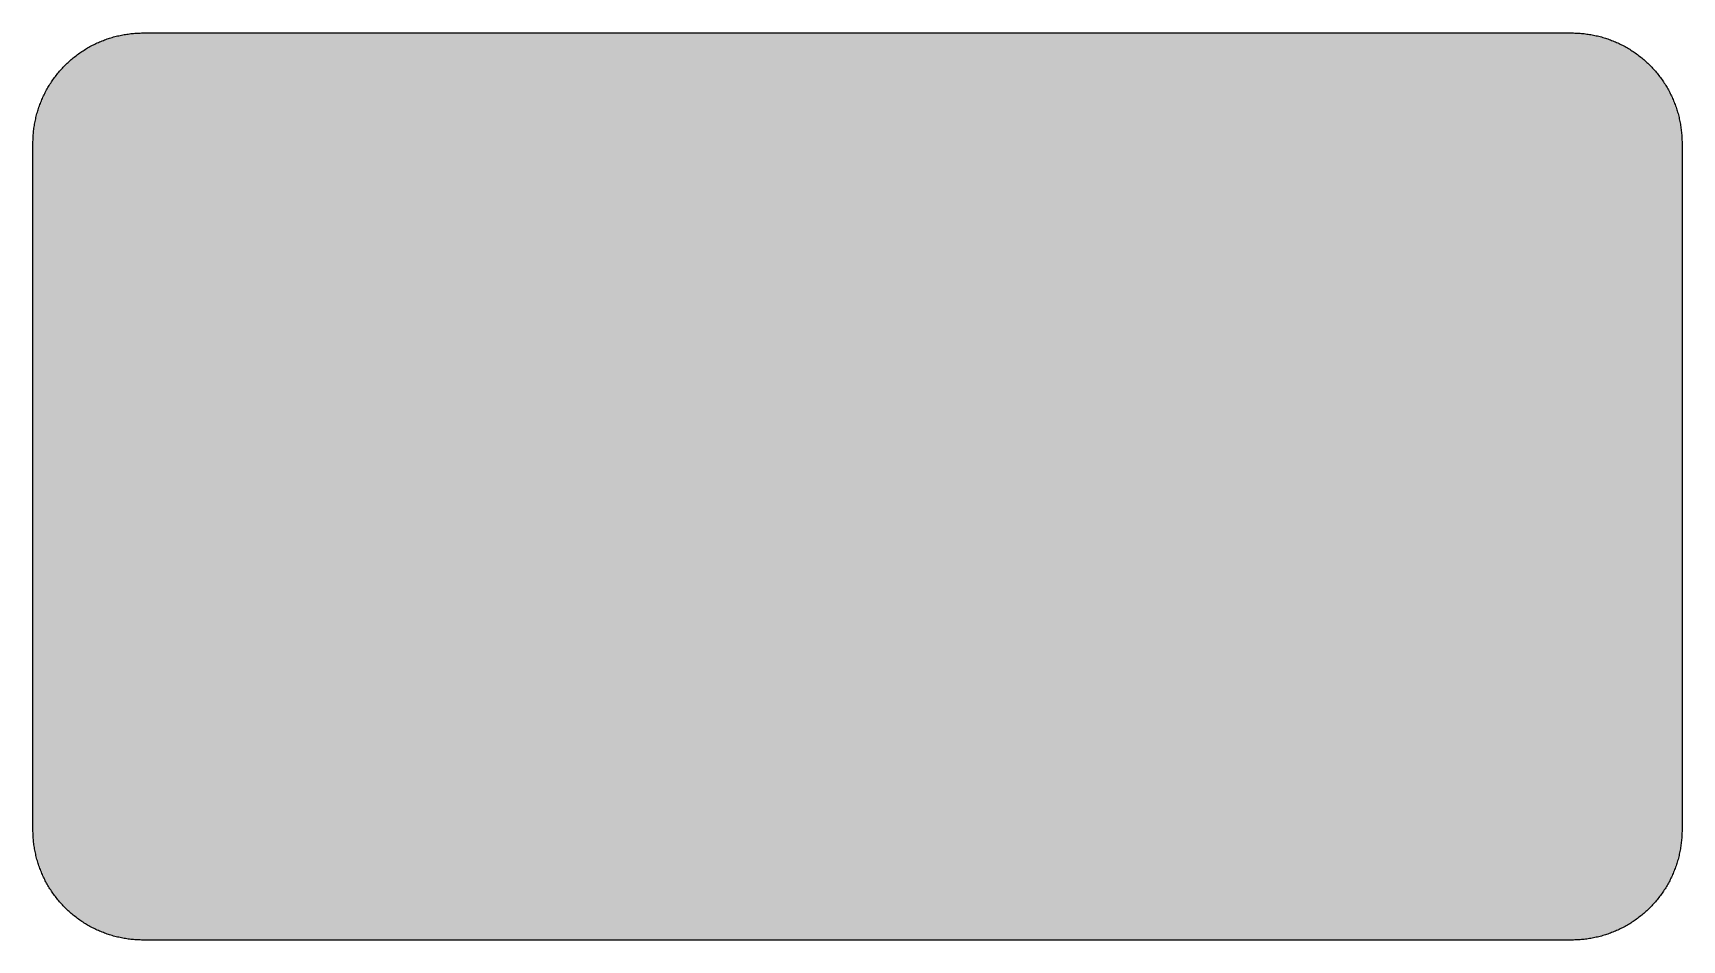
# Model space of a CAD drawing. Header units: millimetres. Extents: x 0 to 212, y 0 to 116.
import ezdxf

# ---------------------------------------------------------------- set-up
doc = ezdxf.new("R2010")
doc.units = ezdxf.units.MM

msp = doc.modelspace()

# ---------------------------------------------------------------- hatches: boundary and pattern name
msp.add_hatch(color=254).paths.add_polyline_path([(14.1633, 0.0536), (13.9878, 0.0533), (13.8125, 0.0559), (13.6373, 0.061), (13.462, 0.0686), (13.2893, 0.0787), (13.114, 0.0914), (12.9413, 0.1041), (12.7686, 0.1219), (12.5959, 0.1397), (12.4231, 0.16), (12.2504, 0.1829), (12.0777, 0.2057), (11.9075, 0.2337), (11.7373, 0.2616), (11.5672, 0.2921), (11.397, 0.3251), (11.2268, 0.3607), (11.0592, 0.3988), (10.8915, 0.4369), (10.7239, 0.4775), (10.5562, 0.5207), (10.3886, 0.5664), (10.2235, 0.6121), (10.0584, 0.6629), (9.8933, 0.7137), (9.7307, 0.7671), (9.5682, 0.8204), (9.4056, 0.8788), (9.2431, 0.9373), (9.083, 0.9982), (8.923, 1.0617), (8.763, 1.1252), (8.6055, 1.1938), (8.4455, 1.2624), (8.2906, 1.331), (8.1331, 1.4046), (7.9781, 1.4783), (7.8232, 1.5545), (7.6708, 1.6332), (7.5184, 1.7145), (7.366, 1.7958), (7.2161, 1.8796), (7.0663, 1.966), (6.919, 2.0523), (6.7716, 2.1438), (6.6243, 2.2352), (6.4795, 2.3266), (6.3348, 2.4232), (6.19, 2.5197), (6.0477, 2.6187), (5.908, 2.7178), (5.7683, 2.8194), (5.6286, 2.9235), (5.4915, 3.0302), (5.3543, 3.1369), (5.2197, 3.2461), (5.0851, 3.3579), (4.953, 3.4722), (4.8209, 3.5865), (4.6914, 3.7033), (4.5644, 3.8202), (4.4348, 3.9395), (4.3104, 4.0615), (4.1859, 4.1859), (4.0615, 4.3104), (3.9395, 4.4348), (3.8202, 4.5618), (3.7033, 4.6914), (3.5865, 4.8209), (3.4722, 4.953), (3.3579, 5.0851), (3.2487, 5.2197), (3.1369, 5.3543), (3.0302, 5.4915), (2.9235, 5.6286), (2.8194, 5.7683), (2.7178, 5.908), (2.6187, 6.0477), (2.5197, 6.19), (2.4232, 6.3348), (2.3266, 6.477), (2.2352, 6.6243), (2.1438, 6.7691), (2.0523, 6.919), (1.966, 7.0663), (1.8796, 7.2161), (1.7958, 7.366), (1.7145, 7.5184), (1.6332, 7.6708), (1.5545, 7.8232), (1.4783, 7.9781), (1.4046, 8.1331), (1.331, 8.2906), (1.2598, 8.4455), (1.1913, 8.603), (1.1252, 8.763), (1.0592, 8.923), (0.9982, 9.083), (0.9373, 9.2431), (0.8763, 9.4056), (0.8204, 9.5682), (0.7645, 9.7307), (0.7112, 9.8933), (0.6604, 10.0584), (0.6121, 10.2235), (0.5639, 10.3911), (0.5207, 10.5562), (0.4775, 10.7239), (0.4343, 10.8915), (0.3962, 11.0592), (0.3607, 11.2268), (0.3251, 11.397), (0.2921, 11.5672), (0.2616, 11.7373), (0.2311, 11.9075), (0.2057, 12.0802), (0.1803, 12.2504), (0.1575, 12.4231), (0.1372, 12.5959), (0.1194, 12.7686), (0.1041, 12.9413), (0.0889, 13.1166), (0.0787, 13.2893), (0.0686, 13.4645), (0.061, 13.6373), (0.0559, 13.8125), (0.0508, 13.9878), (0.0508, 14.163), (0.0522, 102.3592), (0.0508, 102.5322), (0.0559, 102.7074), (0.061, 102.8827), (0.0686, 103.058), (0.0787, 103.2307), (0.0889, 103.4059), (0.1041, 103.5787), (0.1194, 103.7514), (0.1372, 103.9241), (0.1575, 104.0968), (0.1803, 104.2695), (0.2057, 104.4423), (0.2311, 104.6124), (0.2616, 104.7826), (0.2921, 104.9528), (0.3251, 105.123), (0.3607, 105.2932), (0.3962, 105.4608), (0.4343, 105.6284), (0.4775, 105.7961), (0.5207, 105.9637), (0.5639, 106.1314), (0.6121, 106.2965), (0.6604, 106.4616), (0.7112, 106.6267), (0.7645, 106.7892), (0.8204, 106.9518), (0.8763, 107.1143), (0.9373, 107.2769), (0.9982, 107.4369), (1.0592, 107.5969), (1.1252, 107.757), (1.1913, 107.9144), (1.2598, 108.0745), (1.331, 108.2294), (1.4046, 108.3869), (1.4783, 108.5418), (1.5545, 108.6968), (1.6332, 108.8492), (1.7145, 109.0016), (1.7958, 109.154), (1.8796, 109.3038), (1.966, 109.4537), (2.0523, 109.601), (2.1438, 109.7483), (2.2352, 109.8956), (2.3266, 110.0404), (2.4232, 110.1852), (2.5197, 110.33), (2.6187, 110.4722), (2.7178, 110.6119), (2.8194, 110.7516), (2.9235, 110.8913), (3.0302, 111.0285), (3.1369, 111.1656), (3.2487, 111.3003), (3.3579, 111.4349), (3.4722, 111.567), (3.5865, 111.699), (3.7033, 111.8286), (3.8202, 111.9556), (3.9395, 112.0851), (4.0615, 112.2096), (4.1859, 112.334), (4.3104, 112.4585), (4.4348, 112.5804), (4.5644, 112.6998), (4.6914, 112.8166), (4.8209, 112.9335), (4.953, 113.0478), (5.0851, 113.1621), (5.2197, 113.2713), (5.3543, 113.3831), (5.4915, 113.4897), (5.6286, 113.5964), (5.7683, 113.7006), (5.908, 113.8022), (6.0477, 113.9012), (6.19, 114.0003), (6.3348, 114.0968), (6.4795, 114.1933), (6.6243, 114.2848), (6.7716, 114.3762), (6.919, 114.4676), (7.0663, 114.554), (7.2161, 114.6404), (7.366, 114.7242), (7.5184, 114.8055), (7.6708, 114.8867), (7.8232, 114.9655), (7.9781, 115.0417), (8.1331, 115.1153), (8.2906, 115.189), (8.4455, 115.2601), (8.6055, 115.3287), (8.763, 115.3947), (8.923, 115.4608), (9.083, 115.5217), (9.2431, 115.5827), (9.4056, 115.6437), (9.5682, 115.6995), (9.7307, 115.7554), (9.8933, 115.8088), (10.0584, 115.8596), (10.2235, 115.9078), (10.3886, 115.9561), (10.5562, 115.9993), (10.7239, 116.0424), (10.8915, 116.0856), (11.0592, 116.1237), (11.2268, 116.1593), (11.397, 116.1948), (11.5672, 116.2279), (11.7373, 116.2583), (11.9075, 116.2888), (12.0777, 116.3142), (12.2504, 116.3396), (12.4231, 116.3625), (12.5959, 116.3828), (12.7686, 116.4006), (12.9413, 116.4158), (13.114, 116.4311), (13.2893, 116.4412), (13.462, 116.4514), (13.6373, 116.459), (13.8125, 116.4641), (13.9878, 116.4692), (14.163, 116.4692), (197.6078, 116.4703), (197.7822, 116.4692), (197.9574, 116.4641), (198.1327, 116.459), (198.3054, 116.4514), (198.4807, 116.4412), (198.6534, 116.4311), (198.8287, 116.4158), (199.0014, 116.4006), (199.1741, 116.3828), (199.3468, 116.3625), (199.5195, 116.3396), (199.6897, 116.3142), (199.8624, 116.2888), (200.0326, 116.2583), (200.2028, 116.2279), (200.373, 116.1948), (200.5432, 116.1593), (200.7108, 116.1237), (200.8784, 116.0856), (201.0461, 116.0424), (201.2137, 115.9993), (201.3788, 115.9561), (201.5465, 115.9078), (201.7116, 115.8596), (201.8767, 115.8088), (202.0392, 115.7554), (202.2018, 115.6995), (202.3643, 115.6437), (202.5269, 115.5827), (202.6869, 115.5217), (202.8469, 115.4608), (203.007, 115.3947), (203.167, 115.3287), (203.3245, 115.2601), (203.4794, 115.189), (203.6369, 115.1153), (203.7918, 115.0417), (203.9468, 114.9655), (204.0992, 114.8867), (204.2516, 114.8055), (204.404, 114.7242), (204.5538, 114.6404), (204.7037, 114.554), (204.8535, 114.4676), (205.0009, 114.3762), (205.1456, 114.2848), (205.293, 114.1933), (205.4352, 114.0968), (205.58, 114.0003), (205.7222, 113.9012), (205.8619, 113.8022), (206.0016, 113.7006), (206.1413, 113.5964), (206.2785, 113.4897), (206.4156, 113.3831), (206.5503, 113.2713), (206.6849, 113.1621), (206.817, 113.0478), (206.949, 112.9335), (207.0786, 112.8166), (207.2081, 112.6998), (207.3351, 112.5804), (207.4596, 112.4585), (207.584, 112.334), (207.7085, 112.2096), (207.8304, 112.0851), (207.9498, 111.9556), (208.0666, 111.8286), (208.1835, 111.699), (208.2978, 111.567), (208.4121, 111.4349), (208.5238, 111.3003), (208.6331, 111.1656), (208.7397, 111.0285), (208.8464, 110.8913), (208.9506, 110.7516), (209.0522, 110.6119), (209.1512, 110.4722), (209.2503, 110.33), (209.3468, 110.1852), (209.4433, 110.0404), (209.5348, 109.8956), (209.6262, 109.7483), (209.7176, 109.601), (209.804, 109.4537), (209.8904, 109.3038), (209.9742, 109.154), (210.0555, 109.0016), (210.1367, 108.8492), (210.2155, 108.6968), (210.2917, 108.5418), (210.3653, 108.3869), (210.439, 108.2294), (210.5076, 108.0745), (210.5762, 107.9144), (210.6447, 107.757), (210.7082, 107.5969), (210.7717, 107.4369), (210.8327, 107.2769), (210.8911, 107.1143), (210.9495, 106.9518), (211.0029, 106.7892), (211.0562, 106.6267), (211.107, 106.4616), (211.1578, 106.2965), (211.2035, 106.1314), (211.2493, 105.9637), (211.2924, 105.7961), (211.3331, 105.6284), (211.3712, 105.4608), (211.4093, 105.2932), (211.4448, 105.123), (211.4779, 104.9528), (211.5083, 104.7826), (211.5363, 104.6124), (211.5642, 104.4423), (211.5871, 104.2695), (211.6099, 104.0968), (211.6303, 103.9241), (211.648, 103.7514), (211.6658, 103.5787), (211.6785, 103.4059), (211.6912, 103.2307), (211.7014, 103.058), (211.709, 102.8827), (211.7141, 102.7074), (211.7166, 102.5322), (211.7166, 102.3569), (211.7189, 14.1647), (211.7166, 13.9878), (211.7141, 13.8125), (211.709, 13.6373), (211.7014, 13.4645), (211.6912, 13.2893), (211.6785, 13.1166), (211.6658, 12.9413), (211.648, 12.7686), (211.6303, 12.5959), (211.6099, 12.4231), (211.5871, 12.2504), (211.5642, 12.0802), (211.5363, 11.9075), (211.5083, 11.7373), (211.4779, 11.5672), (211.4448, 11.397), (211.4093, 11.2268), (211.3712, 11.0592), (211.3331, 10.8915), (211.2924, 10.7239), (211.2493, 10.5562), (211.2035, 10.3911), (211.1578, 10.2235), (211.107, 10.0584), (211.0562, 9.8933), (211.0029, 9.7307), (210.9495, 9.5682), (210.8911, 9.4056), (210.8327, 9.2431), (210.7717, 9.083), (210.7082, 8.923), (210.6447, 8.763), (210.5762, 8.603), (210.5076, 8.4455), (210.439, 8.2906), (210.3653, 8.1331), (210.2917, 7.9781), (210.2155, 7.8232), (210.1367, 7.6708), (210.0555, 7.5184), (209.9742, 7.366), (209.8904, 7.2161), (209.804, 7.0663), (209.7176, 6.919), (209.6262, 6.7691), (209.5348, 6.6243), (209.4433, 6.477), (209.3468, 6.3348), (209.2503, 6.19), (209.1512, 6.0477), (209.0522, 5.908), (208.9506, 5.7683), (208.8464, 5.6286), (208.7397, 5.4915), (208.6331, 5.3543), (208.5238, 5.2197), (208.4121, 5.0851), (208.2978, 4.953), (208.1835, 4.8209), (208.0666, 4.6914), (207.9498, 4.5618), (207.8304, 4.4348), (207.7085, 4.3104), (207.584, 4.1859), (207.4596, 4.0615), (207.3351, 3.9395), (207.2081, 3.8202), (207.0786, 3.7033), (206.949, 3.5865), (206.817, 3.4722), (206.6849, 3.3579), (206.5503, 3.2461), (206.4156, 3.1369), (206.2785, 3.0302), (206.1413, 2.9235), (206.0016, 2.8194), (205.8619, 2.7178), (205.7222, 2.6187), (205.58, 2.5197), (205.4352, 2.4232), (205.293, 2.3266), (205.1456, 2.2352), (205.0009, 2.1438), (204.8535, 2.0523), (204.7037, 1.966), (204.5538, 1.8796), (204.404, 1.7958), (204.2516, 1.7145), (204.0992, 1.6332), (203.9468, 1.5545), (203.7918, 1.4783), (203.6369, 1.4046), (203.4794, 1.331), (203.3245, 1.2624), (203.167, 1.1938), (203.007, 1.1252), (202.8469, 1.0617), (202.6869, 0.9982), (202.5269, 0.9373), (202.3643, 0.8788), (202.2018, 0.8204), (202.0392, 0.7671), (201.8767, 0.7137), (201.7116, 0.6629), (201.5465, 0.6121), (201.3788, 0.5664), (201.2137, 0.5207), (201.0461, 0.4775), (200.8784, 0.4369), (200.7108, 0.3988), (200.5432, 0.3607), (200.373, 0.3251), (200.2028, 0.2921), (200.0326, 0.2616), (199.8624, 0.2337), (199.6897, 0.2057), (199.5195, 0.1829), (199.3468, 0.16), (199.1741, 0.1397), (199.0014, 0.1219), (198.8287, 0.1041), (198.6534, 0.0914), (198.4807, 0.0787), (198.3054, 0.0686), (198.1327, 0.061), (197.9574, 0.0559), (197.7822, 0.0533), (197.6069, 0.0533)])
h = msp.add_hatch(color=59)
h.paths.add_polyline_path([(14.1633, 3.5814), (13.8887, 3.5839), (13.6169, 3.5941), (13.3477, 3.6119), (13.081, 3.6347), (12.8143, 3.6652), (12.5501, 3.7008), (12.2885, 3.7465), (12.0294, 3.7948), (11.7729, 3.8506), (11.5164, 3.9141), (11.2649, 3.9827), (11.016, 4.0564), (10.7671, 4.1351), (10.5232, 4.2215), (10.2819, 4.3129), (10.0432, 4.412), (9.8069, 4.5161), (9.5733, 4.6228), (9.3447, 4.7371), (9.1186, 4.8565), (8.8951, 4.9809), (8.6741, 5.113), (8.4582, 5.2476), (8.2448, 5.3873), (8.0366, 5.5321), (7.8308, 5.682), (7.6276, 5.8369), (7.4295, 5.9969), (7.2365, 6.1595), (7.046, 6.3297), (6.8605, 6.5024), (6.6777, 6.6802), (6.5024, 6.8605), (6.3271, 7.046), (6.1595, 7.2365), (5.9969, 7.432), (5.8369, 7.6302), (5.682, 7.8308), (5.5321, 8.0366), (5.3873, 8.2448), (5.2451, 8.4582), (5.1105, 8.6741), (4.9809, 8.8951), (4.8565, 9.1186), (4.7371, 9.3447), (4.6228, 9.5758), (4.5136, 9.8069), (4.4094, 10.0432), (4.3129, 10.2819), (4.2215, 10.5232), (4.1351, 10.7696), (4.0538, 11.016), (3.9802, 11.2649), (3.9116, 11.5189), (3.8506, 11.7729), (3.7948, 12.0294), (3.744, 12.2911), (3.7008, 12.5527), (3.6627, 12.8143), (3.6322, 13.081), (3.6093, 13.3502), (3.5916, 13.6195), (3.5814, 13.8913), (3.5789, 14.163), (3.58, 102.3592), (3.5814, 102.6312), (3.5916, 102.903), (3.6093, 103.1723), (3.6322, 103.439), (3.6627, 103.7057), (3.7008, 103.9698), (3.744, 104.2314), (3.7948, 104.4905), (3.8506, 104.7471), (3.9116, 105.0036), (3.9802, 105.2551), (4.0538, 105.504), (4.1351, 105.7529), (4.2215, 105.9967), (4.3129, 106.238), (4.4094, 106.4768), (4.5136, 106.713), (4.6228, 106.9467), (4.7371, 107.1753), (4.8565, 107.4014), (4.9809, 107.6249), (5.1105, 107.8459), (5.2451, 108.0618), (5.3873, 108.2751), (5.5321, 108.4834), (5.682, 108.6891), (5.8369, 108.8923), (5.9969, 109.0905), (6.1595, 109.2835), (6.3271, 109.474), (6.5024, 109.6594), (6.6777, 109.8423), (6.8605, 110.0176), (7.046, 110.1928), (7.2365, 110.3605), (7.4295, 110.523), (7.6276, 110.683), (7.8308, 110.838), (8.0366, 110.9878), (8.2448, 111.1326), (8.4582, 111.2749), (8.6741, 111.4095), (8.8951, 111.539), (9.1186, 111.6635), (9.3447, 111.7829), (9.5733, 111.8972), (9.8069, 112.0064), (10.0432, 112.1105), (10.2819, 112.207), (10.5232, 112.2985), (10.7671, 112.3848), (11.016, 112.4661), (11.2649, 112.5398), (11.5164, 112.6084), (11.7729, 112.6693), (12.0294, 112.7252), (12.2885, 112.776), (12.5501, 112.8192), (12.8143, 112.8573), (13.081, 112.8878), (13.3477, 112.9106), (13.6169, 112.9284), (13.8887, 112.9386), (14.163, 112.9411), (197.6078, 112.9425), (197.8787, 112.9386), (198.1505, 112.9284), (198.4197, 112.9106), (198.689, 112.8878), (198.9557, 112.8573), (199.2173, 112.8192), (199.4789, 112.776), (199.7405, 112.7252), (199.9971, 112.6693), (200.2511, 112.6084), (200.5051, 112.5398), (200.754, 112.4661), (201.0004, 112.3848), (201.2467, 112.2985), (201.488, 112.207), (201.7268, 112.1105), (201.963, 112.0064), (202.1942, 111.8972), (202.4253, 111.7829), (202.6514, 111.6635), (202.8749, 111.539), (203.0959, 111.4095), (203.3118, 111.2749), (203.5251, 111.1326), (203.7334, 110.9878), (203.9391, 110.838), (204.1398, 110.683), (204.3379, 110.523), (204.5335, 110.3605), (204.724, 110.1928), (204.9094, 110.0176), (205.0898, 109.8423), (205.2676, 109.6594), (205.4403, 109.474), (205.6105, 109.2835), (205.773, 109.0905), (205.933, 108.8923), (206.088, 108.6891), (206.2378, 108.4834), (206.3826, 108.2751), (206.5223, 108.0618), (206.6569, 107.8459), (206.789, 107.6249), (206.9135, 107.4014), (207.0329, 107.1753), (207.1472, 106.9467), (207.2538, 106.713), (207.358, 106.4768), (207.457, 106.238), (207.5485, 105.9967), (207.6348, 105.7529), (207.7136, 105.504), (207.7872, 105.2551), (207.8558, 105.0036), (207.9193, 104.7471), (207.9752, 104.4905), (208.0235, 104.2314), (208.0692, 103.9698), (208.1047, 103.7057), (208.1352, 103.439), (208.1581, 103.1723), (208.1759, 102.903), (208.186, 102.6312), (208.1911, 102.3569), (208.1911, 14.1647), (208.186, 13.8913), (208.1759, 13.6195), (208.1581, 13.3502), (208.1352, 13.081), (208.1047, 12.8143), (208.0692, 12.5527), (208.0235, 12.2911), (207.9752, 12.0294), (207.9193, 11.7729), (207.8558, 11.5189), (207.7872, 11.2649), (207.7136, 11.016), (207.6348, 10.7696), (207.5485, 10.5232), (207.457, 10.2819), (207.358, 10.0432), (207.2538, 9.8069), (207.1472, 9.5758), (207.0329, 9.3447), (206.9135, 9.1186), (206.789, 8.8951), (206.6569, 8.6741), (206.5223, 8.4582), (206.3826, 8.2448), (206.2378, 8.0366), (206.088, 7.8308), (205.933, 7.6302), (205.773, 7.432), (205.6105, 7.2365), (205.4403, 7.046), (205.2676, 6.8605), (205.0898, 6.6802), (204.9094, 6.5024), (204.724, 6.3297), (204.5335, 6.1595), (204.3379, 5.9969), (204.1398, 5.8369), (203.9391, 5.682), (203.7334, 5.5321), (203.5251, 5.3873), (203.3118, 5.2476), (203.0959, 5.113), (202.8749, 4.9809), (202.6514, 4.8565), (202.4253, 4.7371), (202.1942, 4.6228), (201.963, 4.5161), (201.7268, 4.412), (201.488, 4.3129), (201.2467, 4.2215), (201.0004, 4.1351), (200.754, 4.0564), (200.5051, 3.9827), (200.2511, 3.9141), (199.9971, 3.8506), (199.7405, 3.7948), (199.4789, 3.7465), (199.2173, 3.7008), (198.9557, 3.6652), (198.689, 3.6347), (198.4197, 3.6119), (198.1505, 3.5941), (197.8787, 3.5839), (197.6069, 3.5789)])
h.paths.add_polyline_path([(14.1633, 8.8731), (14.0259, 8.8748), (13.8887, 8.8798), (13.7541, 8.8875), (13.622, 8.9002), (13.4874, 8.9154), (13.3553, 8.9332), (13.2258, 8.9535), (13.0962, 8.9789), (12.9667, 9.0068), (12.8397, 9.0373), (12.7127, 9.0729), (12.5882, 9.1084), (12.4663, 9.1491), (12.3419, 9.1923), (12.2225, 9.238), (12.1031, 9.2888), (11.9837, 9.3396), (11.8694, 9.3929), (11.7526, 9.4513), (11.6408, 9.5098), (11.5291, 9.5733), (11.4198, 9.6368), (11.3106, 9.7053), (11.2039, 9.7765), (11.0998, 9.8476), (10.9957, 9.9238), (10.8966, 10), (10.7975, 10.0787), (10.6985, 10.1625), (10.6045, 10.2464), (10.5105, 10.3327), (10.4216, 10.4216), (10.3327, 10.5131), (10.2464, 10.6045), (10.16, 10.701), (10.0787, 10.7975), (10, 10.8966), (9.9212, 10.9982), (9.8476, 11.0998), (9.7739, 11.2039), (9.7053, 11.3106), (9.6368, 11.4198), (9.5707, 11.5291), (9.5098, 11.6408), (9.4488, 11.7551), (9.3929, 11.8694), (9.337, 11.9863), (9.2862, 12.1031), (9.238, 12.2225), (9.1923, 12.3444), (9.1491, 12.4663), (9.1084, 12.5908), (9.0703, 12.7152), (9.0373, 12.8397), (9.0068, 12.9692), (8.9789, 13.0962), (8.9535, 13.2258), (8.9306, 13.3579), (8.9129, 13.4899), (8.8976, 13.622), (8.8849, 13.7566), (8.8773, 13.8913), (8.8722, 14.0259), (8.8697, 14.163), (8.8717, 102.3592), (8.8722, 102.4941), (8.8773, 102.6312), (8.8849, 102.7659), (8.8976, 102.8979), (8.9129, 103.0326), (8.9306, 103.1646), (8.9535, 103.2942), (8.9789, 103.4237), (9.0068, 103.5533), (9.0373, 103.6803), (9.0703, 103.8073), (9.1084, 103.9317), (9.1491, 104.0536), (9.1923, 104.1781), (9.238, 104.2975), (9.2862, 104.4169), (9.337, 104.5362), (9.3929, 104.6505), (9.4488, 104.7674), (9.5098, 104.8791), (9.5707, 104.9909), (9.6368, 105.1001), (9.7053, 105.2093), (9.7739, 105.316), (9.8476, 105.4202), (9.9212, 105.5243), (10, 105.6234), (10.0787, 105.7224), (10.16, 105.8215), (10.2464, 105.9155), (10.3327, 106.0094), (10.4216, 106.0983), (10.5105, 106.1872), (10.6045, 106.2736), (10.6985, 106.36), (10.7975, 106.4412), (10.8966, 106.52), (10.9957, 106.5987), (11.0998, 106.6724), (11.2039, 106.746), (11.3106, 106.8146), (11.4198, 106.8832), (11.5291, 106.9492), (11.6408, 107.0102), (11.7526, 107.0712), (11.8694, 107.127), (11.9837, 107.1829), (12.1031, 107.2337), (12.2225, 107.282), (12.3419, 107.3277), (12.4663, 107.3709), (12.5882, 107.4115), (12.7127, 107.4496), (12.8397, 107.4826), (12.9667, 107.5131), (13.0962, 107.5411), (13.2258, 107.5665), (13.3553, 107.5893), (13.4874, 107.6071), (13.622, 107.6223), (13.7541, 107.635), (13.8887, 107.6427), (14.0259, 107.6477), (14.163, 107.6503), (197.6078, 107.6508), (197.7441, 107.6477), (197.8787, 107.6427), (198.0133, 107.635), (198.1479, 107.6223), (198.28, 107.6071), (198.4121, 107.5893), (198.5442, 107.5665), (198.6737, 107.5411), (198.8007, 107.5131), (198.9303, 107.4826), (199.0547, 107.4496), (199.1792, 107.4115), (199.3036, 107.3709), (199.4256, 107.3277), (199.5475, 107.282), (199.6669, 107.2337), (199.7837, 107.1829), (199.9005, 107.127), (200.0148, 107.0712), (200.1291, 107.0102), (200.2409, 106.9492), (200.3501, 106.8832), (200.4593, 106.8146), (200.566, 106.746), (200.6702, 106.6724), (200.7718, 106.5987), (200.8734, 106.52), (200.9724, 106.4412), (201.0689, 106.36), (201.1655, 106.2736), (201.2569, 106.1872), (201.3483, 106.0983), (201.4372, 106.0094), (201.5236, 105.9155), (201.6074, 105.8215), (201.6912, 105.7224), (201.77, 105.6234), (201.8462, 105.5243), (201.9224, 105.4202), (201.9935, 105.316), (202.0646, 105.2093), (202.1332, 105.1001), (202.1967, 104.9909), (202.2602, 104.8791), (202.3186, 104.7674), (202.377, 104.6505), (202.4304, 104.5362), (202.4812, 104.4169), (202.532, 104.2975), (202.5777, 104.1781), (202.6209, 104.0536), (202.6615, 103.9317), (202.6971, 103.8073), (202.7326, 103.6803), (202.7631, 103.5533), (202.7911, 103.4237), (202.8165, 103.2942), (202.8368, 103.1646), (202.8546, 103.0326), (202.8698, 102.8979), (202.8825, 102.7659), (202.8901, 102.6312), (202.8952, 102.4941), (202.8977, 102.3569), (202.8994, 14.1647), (202.8952, 14.0259), (202.8901, 13.8913), (202.8825, 13.7566), (202.8698, 13.622), (202.8546, 13.4899), (202.8368, 13.3579), (202.8165, 13.2258), (202.7911, 13.0962), (202.7631, 12.9692), (202.7326, 12.8397), (202.6971, 12.7152), (202.6615, 12.5908), (202.6209, 12.4663), (202.5777, 12.3444), (202.532, 12.2225), (202.4812, 12.1031), (202.4304, 11.9863), (202.377, 11.8694), (202.3186, 11.7551), (202.2602, 11.6408), (202.1967, 11.5291), (202.1332, 11.4198), (202.0646, 11.3106), (201.9935, 11.2039), (201.9224, 11.0998), (201.8462, 10.9982), (201.77, 10.8966), (201.6912, 10.7975), (201.6074, 10.701), (201.5236, 10.6045), (201.4372, 10.5131), (201.3483, 10.4216), (201.2569, 10.3327), (201.1655, 10.2464), (201.0689, 10.1625), (200.9724, 10.0787), (200.8734, 10), (200.7718, 9.9238), (200.6702, 9.8476), (200.566, 9.7765), (200.4593, 9.7053), (200.3501, 9.6368), (200.2409, 9.5733), (200.1291, 9.5098), (200.0148, 9.4513), (199.9005, 9.3929), (199.7837, 9.3396), (199.6669, 9.2888), (199.5475, 9.238), (199.4256, 9.1923), (199.3036, 9.1491), (199.1792, 9.1084), (199.0547, 9.0729), (198.9303, 9.0373), (198.8007, 9.0068), (198.6737, 8.9789), (198.5442, 8.9535), (198.4121, 8.9332), (198.28, 8.9154), (198.1479, 8.9002), (198.0133, 8.8875), (197.8787, 8.8798), (197.7441, 8.8748), (197.6069, 8.8722)], flags=16)
h = msp.add_hatch(color=59)
edge = h.paths.add_edge_path()
edge.add_line((78.3689, 30.7453), (78.3641, 30.9804))
edge.add_line((78.3641, 30.9804), (78.3565, 31.2166))
edge.add_line((78.3565, 31.2166), (78.3412, 31.4503))
edge.add_line((78.3412, 31.4503), (78.3209, 31.6814))
edge.add_line((78.3209, 31.6814), (78.293, 31.9126))
edge.add_line((78.293, 31.9126), (78.2625, 32.1412))
edge.add_line((78.2625, 32.1412), (78.2244, 32.3672))
edge.add_line((78.2244, 32.3672), (78.1812, 32.5933))
edge.add_line((78.1812, 32.5933), (78.1329, 32.8143))
edge.add_line((78.1329, 32.8143), (78.0796, 33.0352))
edge.add_line((78.0796, 33.0352), (78.0186, 33.2562))
edge.add_line((78.0186, 33.2562), (77.9551, 33.4721))
edge.add_line((77.9551, 33.4721), (77.8866, 33.6855))
edge.add_line((77.8866, 33.6855), (77.8104, 33.8988))
edge.add_line((77.8104, 33.8988), (77.7316, 34.1071))
edge.add_line((77.7316, 34.1071), (77.6478, 34.3154))
edge.add_line((77.6478, 34.3154), (77.5564, 34.5186))
edge.add_line((77.5564, 34.5186), (77.4624, 34.7193))
edge.add_line((77.4624, 34.7193), (77.3633, 34.9199))
edge.add_line((77.3633, 34.9199), (77.2617, 35.1155))
edge.add_line((77.2617, 35.1155), (77.1525, 35.3085))
edge.add_line((77.1525, 35.3085), (77.0407, 35.499))
edge.add_line((77.0407, 35.499), (76.9239, 35.687))
edge.add_line((76.9239, 35.687), (76.802, 35.8724))
edge.add_line((76.802, 35.8724), (76.675, 36.0528))
edge.add_line((76.675, 36.0528), (76.5454, 36.2331))
edge.add_line((76.5454, 36.2331), (76.4108, 36.4058))
edge.add_line((76.4108, 36.4058), (76.2737, 36.5785))
edge.add_line((76.2737, 36.5785), (76.1314, 36.7462))
edge.add_line((76.1314, 36.7462), (75.9841, 36.9113))
edge.add_line((75.9841, 36.9113), (75.8342, 37.0713))
edge.add_line((75.8342, 37.0713), (75.6818, 37.2288))
edge.add_line((75.6818, 37.2288), (75.5244, 37.3837))
edge.add_line((75.5244, 37.3837), (75.3618, 37.5336))
edge.add_line((75.3618, 37.5336), (75.1992, 37.6784))
edge.add_line((75.1992, 37.6784), (75.0291, 37.8206))
edge.add_line((75.0291, 37.8206), (74.8589, 37.9603))
edge.add_line((74.8589, 37.9603), (74.6836, 38.0949))
edge.add_line((74.6836, 38.0949), (74.5058, 38.2245))
edge.add_line((74.5058, 38.2245), (74.3229, 38.3489))
edge.add_line((74.3229, 38.3489), (74.1401, 38.4708))
edge.add_line((74.1401, 38.4708), (73.9521, 38.5877))
edge.add_line((73.9521, 38.5877), (73.7616, 38.702))
edge.add_line((73.7616, 38.702), (73.5686, 38.8087))
edge.add_line((73.5686, 38.8087), (73.3704, 38.9128))
edge.add_line((73.3704, 38.9128), (73.1723, 39.0119))
edge.add_line((73.1723, 39.0119), (72.9691, 39.1058))
edge.add_line((72.9691, 39.1058), (72.7659, 39.1947))
edge.add_line((72.7659, 39.1947), (72.5576, 39.2811))
edge.add_line((72.5576, 39.2811), (72.3494, 39.3598))
edge.add_line((72.3494, 39.3598), (72.136, 39.4335))
edge.add_line((72.136, 39.4335), (71.9226, 39.5046))
edge.add_line((71.9226, 39.5046), (71.7067, 39.5681))
edge.add_line((71.7067, 39.5681), (71.4883, 39.6265))
edge.add_line((71.4883, 39.6265), (71.2673, 39.6824))
edge.add_line((71.2673, 39.6824), (71.0438, 39.7307))
edge.add_line((71.0438, 39.7307), (70.8203, 39.7739))
edge.add_line((70.8203, 39.7739), (70.5917, 39.8094))
edge.add_line((70.5917, 39.8094), (70.3631, 39.8424))
edge.add_line((70.3631, 39.8424), (70.1345, 39.8678))
edge.add_line((70.1345, 39.8678), (69.9008, 39.8907))
edge.add_line((69.9008, 39.8907), (69.6671, 39.9034))
edge.add_line((69.6671, 39.9034), (69.4309, 39.9136))
edge.add_line((69.4309, 39.9136), (69.1947, 39.9161))
edge.add_line((69.1947, 39.9161), (68.9585, 39.9136))
edge.add_line((68.9585, 39.9136), (68.7222, 39.9034))
edge.add_line((68.7222, 39.9034), (68.4886, 39.8907))
edge.add_line((68.4886, 39.8907), (68.2574, 39.8678))
edge.add_line((68.2574, 39.8678), (68.0263, 39.8424))
edge.add_line((68.0263, 39.8424), (67.7977, 39.8094))
edge.add_line((67.7977, 39.8094), (67.5716, 39.7739))
edge.add_line((67.5716, 39.7739), (67.3481, 39.7307))
edge.add_line((67.3481, 39.7307), (67.1246, 39.6824))
edge.add_line((67.1246, 39.6824), (66.9036, 39.6265))
edge.add_line((66.9036, 39.6265), (66.6852, 39.5681))
edge.add_line((66.6852, 39.5681), (66.4667, 39.5046))
edge.add_line((66.4667, 39.5046), (66.2534, 39.4335))
edge.add_line((66.2534, 39.4335), (66.0425, 39.3598))
edge.add_line((66.0425, 39.3598), (65.8317, 39.2811))
edge.add_line((65.8317, 39.2811), (65.626, 39.1947))
edge.add_line((65.626, 39.1947), (65.4202, 39.1058))
edge.add_line((65.4202, 39.1058), (65.2196, 39.0119))
edge.add_line((65.2196, 39.0119), (65.0189, 38.9128))
edge.add_line((65.0189, 38.9128), (64.8233, 38.8087))
edge.add_line((64.8233, 38.8087), (64.6303, 38.702))
edge.add_line((64.6303, 38.702), (64.4398, 38.5877))
edge.add_line((64.4398, 38.5877), (64.2518, 38.4708))
edge.add_line((64.2518, 38.4708), (64.0664, 38.3489))
edge.add_line((64.0664, 38.3489), (63.8861, 38.2245))
edge.add_line((63.8861, 38.2245), (63.7083, 38.0949))
edge.add_line((63.7083, 38.0949), (63.533, 37.9603))
edge.add_line((63.533, 37.9603), (63.3603, 37.8206))
edge.add_line((63.3603, 37.8206), (63.1927, 37.6784))
edge.add_line((63.1927, 37.6784), (63.0276, 37.5336))
edge.add_line((63.0276, 37.5336), (62.8675, 37.3837))
edge.add_line((62.8675, 37.3837), (62.7101, 37.2288))
edge.add_line((62.7101, 37.2288), (62.5551, 37.0713))
edge.add_line((62.5551, 37.0713), (62.4053, 36.9113))
edge.add_line((62.4053, 36.9113), (62.2605, 36.7462))
edge.add_line((62.2605, 36.7462), (62.1182, 36.5785))
edge.add_line((62.1182, 36.5785), (61.9785, 36.4058))
edge.add_line((61.9785, 36.4058), (61.8465, 36.2331))
edge.add_line((61.8465, 36.2331), (61.7144, 36.0528))
edge.add_line((61.7144, 36.0528), (61.5899, 35.8724))
edge.add_line((61.5899, 35.8724), (61.468, 35.687))
edge.add_line((61.468, 35.687), (61.3512, 35.499))
edge.add_line((61.3512, 35.499), (61.2394, 35.3085))
edge.add_line((61.2394, 35.3085), (61.1302, 35.1155))
edge.add_line((61.1302, 35.1155), (61.026, 34.9199))
edge.add_line((61.026, 34.9199), (60.927, 34.7193))
edge.add_line((60.927, 34.7193), (60.833, 34.5186))
edge.add_line((60.833, 34.5186), (60.7441, 34.3154))
edge.add_line((60.7441, 34.3154), (60.6603, 34.1071))
edge.add_line((60.6603, 34.1071), (60.579, 33.8988))
edge.add_line((60.579, 33.8988), (60.5053, 33.6855))
edge.add_line((60.5053, 33.6855), (60.4368, 33.4721))
edge.add_line((60.4368, 33.4721), (60.3707, 33.2562))
edge.add_line((60.3707, 33.2562), (60.3123, 33.0352))
edge.add_line((60.3123, 33.0352), (60.259, 32.8143))
edge.add_line((60.259, 32.8143), (60.2107, 32.5933))
edge.add_line((60.2107, 32.5933), (60.1675, 32.3672))
edge.add_line((60.1675, 32.3672), (60.1294, 32.1412))
edge.add_line((60.1294, 32.1412), (60.0964, 31.9126))
edge.add_line((60.0964, 31.9126), (60.071, 31.6814))
edge.add_line((60.071, 31.6814), (60.0507, 31.4503))
edge.add_line((60.0507, 31.4503), (60.0354, 31.2166))
edge.add_line((60.0354, 31.2166), (60.0253, 30.9804))
edge.add_line((60.0253, 30.9804), (60.0227, 30.7442))
edge.add_line((60.0227, 30.7442), (60.0253, 30.5079))
edge.add_line((60.0253, 30.5079), (60.0354, 30.2717))
edge.add_line((60.0354, 30.2717), (60.0507, 30.038))
edge.add_line((60.0507, 30.038), (60.071, 29.8069))
edge.add_line((60.071, 29.8069), (60.0964, 29.5758))
edge.add_line((60.0964, 29.5758), (60.1294, 29.3472))
edge.add_line((60.1294, 29.3472), (60.1675, 29.1211))
edge.add_line((60.1675, 29.1211), (60.2107, 28.895))
edge.add_line((60.2107, 28.895), (60.259, 28.6715))
edge.add_line((60.259, 28.6715), (60.3123, 28.4505))
edge.add_line((60.3123, 28.4505), (60.3707, 28.2321))
edge.add_line((60.3707, 28.2321), (60.4368, 28.0162))
edge.add_line((60.4368, 28.0162), (60.5053, 27.8028))
edge.add_line((60.5053, 27.8028), (60.579, 27.5895))
edge.add_line((60.579, 27.5895), (60.6603, 27.3812))
edge.add_line((60.6603, 27.3812), (60.7441, 27.1729))
edge.add_line((60.7441, 27.1729), (60.833, 26.9697))
edge.add_line((60.833, 26.9697), (60.927, 26.7665))
edge.add_line((60.927, 26.7665), (61.026, 26.5684))
edge.add_line((61.026, 26.5684), (61.1302, 26.3728))
edge.add_line((61.1302, 26.3728), (61.2394, 26.1772))
edge.add_line((61.2394, 26.1772), (61.3512, 25.9867))
edge.add_line((61.3512, 25.9867), (61.468, 25.8013))
edge.add_line((61.468, 25.8013), (61.5899, 25.6159))
edge.add_line((61.5899, 25.6159), (61.7144, 25.433))
edge.add_line((61.7144, 25.433), (61.8465, 25.2552))
edge.add_line((61.8465, 25.2552), (61.9785, 25.08))
edge.add_line((61.9785, 25.08), (62.1182, 24.9098))
edge.add_line((62.1182, 24.9098), (62.2605, 24.7421))
edge.add_line((62.2605, 24.7421), (62.4053, 24.577))
edge.add_line((62.4053, 24.577), (62.5551, 24.4145))
edge.add_line((62.5551, 24.4145), (62.7101, 24.257))
edge.add_line((62.7101, 24.257), (62.8675, 24.1046))
edge.add_line((62.8675, 24.1046), (63.0276, 23.9547))
edge.add_line((63.0276, 23.9547), (63.1927, 23.8074))
edge.add_line((63.1927, 23.8074), (63.3603, 23.6652))
edge.add_line((63.3603, 23.6652), (63.533, 23.528))
edge.add_line((63.533, 23.528), (63.7083, 23.3934))
edge.add_line((63.7083, 23.3934), (63.8861, 23.2639))
edge.add_line((63.8861, 23.2639), (64.0664, 23.1394))
edge.add_line((64.0664, 23.1394), (64.2518, 23.0175))
edge.add_line((64.2518, 23.0175), (64.4398, 22.9006))
edge.add_line((64.4398, 22.9006), (64.6303, 22.7863))
edge.add_line((64.6303, 22.7863), (64.8233, 22.6797))
edge.add_line((64.8233, 22.6797), (65.0189, 22.5755))
edge.add_line((65.0189, 22.5755), (65.2196, 22.4765))
edge.add_line((65.2196, 22.4765), (65.4202, 22.3825))
edge.add_line((65.4202, 22.3825), (65.626, 22.2936))
edge.add_line((65.626, 22.2936), (65.8317, 22.2072))
edge.add_line((65.8317, 22.2072), (66.0425, 22.1285))
edge.add_line((66.0425, 22.1285), (66.2534, 22.0548))
edge.add_line((66.2534, 22.0548), (66.4667, 21.9837))
edge.add_line((66.4667, 21.9837), (66.6852, 21.9202))
edge.add_line((66.6852, 21.9202), (66.9036, 21.8618))
edge.add_line((66.9036, 21.8618), (67.1246, 21.8059))
edge.add_line((67.1246, 21.8059), (67.3481, 21.7576))
edge.add_line((67.3481, 21.7576), (67.5716, 21.7145))
edge.add_line((67.5716, 21.7145), (67.7977, 21.6764))
edge.add_line((67.7977, 21.6764), (68.0263, 21.6459))
edge.add_line((68.0263, 21.6459), (68.2574, 21.6179))
edge.add_line((68.2574, 21.6179), (68.4886, 21.5976))
edge.add_line((68.4886, 21.5976), (68.7222, 21.5849))
edge.add_line((68.7222, 21.5849), (68.9585, 21.5748))
edge.add_line((68.9585, 21.5748), (69.1947, 21.5722))
edge.add_line((69.1947, 21.5722), (69.4309, 21.5748))
edge.add_line((69.4309, 21.5748), (69.6671, 21.5849))
edge.add_line((69.6671, 21.5849), (69.9008, 21.5976))
edge.add_line((69.9008, 21.5976), (70.1345, 21.6179))
edge.add_line((70.1345, 21.6179), (70.3631, 21.6459))
edge.add_line((70.3631, 21.6459), (70.5917, 21.6764))
edge.add_line((70.5917, 21.6764), (70.8203, 21.7145))
edge.add_line((70.8203, 21.7145), (71.0438, 21.7576))
edge.add_line((71.0438, 21.7576), (71.2673, 21.8059))
edge.add_line((71.2673, 21.8059), (71.4883, 21.8618))
edge.add_line((71.4883, 21.8618), (71.7067, 21.9202))
edge.add_line((71.7067, 21.9202), (71.9226, 21.9837))
edge.add_line((71.9226, 21.9837), (72.136, 22.0548))
edge.add_line((72.136, 22.0548), (72.3494, 22.1285))
edge.add_line((72.3494, 22.1285), (72.5576, 22.2072))
edge.add_line((72.5576, 22.2072), (72.7659, 22.2936))
edge.add_line((72.7659, 22.2936), (72.9691, 22.3825))
edge.add_line((72.9691, 22.3825), (73.1723, 22.4765))
edge.add_line((73.1723, 22.4765), (73.3704, 22.5755))
edge.add_line((73.3704, 22.5755), (73.5686, 22.6797))
edge.add_line((73.5686, 22.6797), (73.7616, 22.7863))
edge.add_line((73.7616, 22.7863), (73.9521, 22.9006))
edge.add_line((73.9521, 22.9006), (74.1401, 23.0175))
edge.add_line((74.1401, 23.0175), (74.3229, 23.1394))
edge.add_line((74.3229, 23.1394), (74.5058, 23.2639))
edge.add_line((74.5058, 23.2639), (74.6836, 23.3934))
edge.add_line((74.6836, 23.3934), (74.8589, 23.528))
edge.add_line((74.8589, 23.528), (75.0291, 23.6652))
edge.add_line((75.0291, 23.6652), (75.1992, 23.8074))
edge.add_line((75.1992, 23.8074), (75.3618, 23.9547))
edge.add_line((75.3618, 23.9547), (75.5244, 24.1046))
edge.add_line((75.5244, 24.1046), (75.6818, 24.257))
edge.add_line((75.6818, 24.257), (75.8342, 24.4145))
edge.add_line((75.8342, 24.4145), (75.9841, 24.577))
edge.add_line((75.9841, 24.577), (76.1314, 24.7421))
edge.add_line((76.1314, 24.7421), (76.2737, 24.9098))
edge.add_line((76.2737, 24.9098), (76.4108, 25.08))
edge.add_line((76.4108, 25.08), (76.5454, 25.2552))
edge.add_line((76.5454, 25.2552), (76.675, 25.433))
edge.add_line((76.675, 25.433), (76.802, 25.6159))
edge.add_line((76.802, 25.6159), (76.9239, 25.8013))
edge.add_line((76.9239, 25.8013), (77.0407, 25.9867))
edge.add_line((77.0407, 25.9867), (77.1525, 26.1772))
edge.add_line((77.1525, 26.1772), (77.2617, 26.3728))
edge.add_line((77.2617, 26.3728), (77.3633, 26.5684))
edge.add_line((77.3633, 26.5684), (77.4624, 26.7665))
edge.add_line((77.4624, 26.7665), (77.5564, 26.9697))
edge.add_line((77.5564, 26.9697), (77.6478, 27.1729))
edge.add_line((77.6478, 27.1729), (77.7316, 27.3812))
edge.add_line((77.7316, 27.3812), (77.8104, 27.5895))
edge.add_line((77.8104, 27.5895), (77.8866, 27.8028))
edge.add_line((77.8866, 27.8028), (77.9551, 28.0162))
edge.add_line((77.9551, 28.0162), (78.0186, 28.2321))
edge.add_line((78.0186, 28.2321), (78.0796, 28.4505))
edge.add_line((78.0796, 28.4505), (78.1329, 28.6715))
edge.add_line((78.1329, 28.6715), (78.1812, 28.895))
edge.add_line((78.1812, 28.895), (78.2244, 29.1211))
edge.add_line((78.2244, 29.1211), (78.2625, 29.3472))
edge.add_line((78.2625, 29.3472), (78.293, 29.5758))
edge.add_line((78.293, 29.5758), (78.3209, 29.8069))
edge.add_line((78.3209, 29.8069), (78.3412, 30.038))
edge.add_line((78.3412, 30.038), (78.3565, 30.2717))
edge.add_line((78.3565, 30.2717), (78.3641, 30.5079))
edge.add_line((78.3641, 30.5079), (78.3666, 30.7442))
edge = h.paths.add_edge_path(flags=16)
edge.add_line((144.8675, 30.7453), (144.8638, 30.9804))
edge.add_line((144.8638, 30.9804), (144.8537, 31.2166))
edge.add_line((144.8537, 31.2166), (144.8384, 31.4503))
edge.add_line((144.8384, 31.4503), (144.8181, 31.6814))
edge.add_line((144.8181, 31.6814), (144.7927, 31.9126))
edge.add_line((144.7927, 31.9126), (144.7597, 32.1412))
edge.add_line((144.7597, 32.1412), (144.7241, 32.3672))
edge.add_line((144.7241, 32.3672), (144.6809, 32.5933))
edge.add_line((144.6809, 32.5933), (144.6301, 32.8143))
edge.add_line((144.6301, 32.8143), (144.5768, 33.0352))
edge.add_line((144.5768, 33.0352), (144.5184, 33.2562))
edge.add_line((144.5184, 33.2562), (144.4549, 33.4721))
edge.add_line((144.4549, 33.4721), (144.3838, 33.6855))
edge.add_line((144.3838, 33.6855), (144.3101, 33.8988))
edge.add_line((144.3101, 33.8988), (144.2288, 34.1071))
edge.add_line((144.2288, 34.1071), (144.145, 34.3154))
edge.add_line((144.145, 34.3154), (144.0561, 34.5186))
edge.add_line((144.0561, 34.5186), (143.9621, 34.7193))
edge.add_line((143.9621, 34.7193), (143.8631, 34.9199))
edge.add_line((143.8631, 34.9199), (143.7589, 35.1155))
edge.add_line((143.7589, 35.1155), (143.6522, 35.3085))
edge.add_line((143.6522, 35.3085), (143.5379, 35.499))
edge.add_line((143.5379, 35.499), (143.4211, 35.687))
edge.add_line((143.4211, 35.687), (143.2992, 35.8724))
edge.add_line((143.2992, 35.8724), (143.1747, 36.0528))
edge.add_line((143.1747, 36.0528), (143.0452, 36.2331))
edge.add_line((143.0452, 36.2331), (142.9106, 36.4058))
edge.add_line((142.9106, 36.4058), (142.7709, 36.5785))
edge.add_line((142.7709, 36.5785), (142.6286, 36.7462))
edge.add_line((142.6286, 36.7462), (142.4838, 36.9113))
edge.add_line((142.4838, 36.9113), (142.334, 37.0713))
edge.add_line((142.334, 37.0713), (142.179, 37.2288))
edge.add_line((142.179, 37.2288), (142.0216, 37.3837))
edge.add_line((142.0216, 37.3837), (141.8615, 37.5336))
edge.add_line((141.8615, 37.5336), (141.6964, 37.6784))
edge.add_line((141.6964, 37.6784), (141.5288, 37.8206))
edge.add_line((141.5288, 37.8206), (141.3561, 37.9603))
edge.add_line((141.3561, 37.9603), (141.1808, 38.0949))
edge.add_line((141.1808, 38.0949), (141.003, 38.2245))
edge.add_line((141.003, 38.2245), (140.8227, 38.3489))
edge.add_line((140.8227, 38.3489), (140.6373, 38.4708))
edge.add_line((140.6373, 38.4708), (140.4493, 38.5877))
edge.add_line((140.4493, 38.5877), (140.2588, 38.702))
edge.add_line((140.2588, 38.702), (140.0658, 38.8087))
edge.add_line((140.0658, 38.8087), (139.8702, 38.9128))
edge.add_line((139.8702, 38.9128), (139.6695, 39.0119))
edge.add_line((139.6695, 39.0119), (139.4689, 39.1058))
edge.add_line((139.4689, 39.1058), (139.2631, 39.1947))
edge.add_line((139.2631, 39.1947), (139.0574, 39.2811))
edge.add_line((139.0574, 39.2811), (138.8466, 39.3598))
edge.add_line((138.8466, 39.3598), (138.6357, 39.4335))
edge.add_line((138.6357, 39.4335), (138.4224, 39.5046))
edge.add_line((138.4224, 39.5046), (138.2039, 39.5681))
edge.add_line((138.2039, 39.5681), (137.9855, 39.6265))
edge.add_line((137.9855, 39.6265), (137.7645, 39.6824))
edge.add_line((137.7645, 39.6824), (137.5435, 39.7307))
edge.add_line((137.5435, 39.7307), (137.3175, 39.7739))
edge.add_line((137.3175, 39.7739), (137.0914, 39.8094))
edge.add_line((137.0914, 39.8094), (136.8628, 39.8424))
edge.add_line((136.8628, 39.8424), (136.6317, 39.8678))
edge.add_line((136.6317, 39.8678), (136.4005, 39.8907))
edge.add_line((136.4005, 39.8907), (136.1669, 39.9034))
edge.add_line((136.1669, 39.9034), (135.9306, 39.9136))
edge.add_line((135.9306, 39.9136), (135.6944, 39.9161))
edge.add_line((135.6944, 39.9161), (135.4582, 39.9136))
edge.add_line((135.4582, 39.9136), (135.222, 39.9034))
edge.add_line((135.222, 39.9034), (134.9883, 39.8907))
edge.add_line((134.9883, 39.8907), (134.7572, 39.8678))
edge.add_line((134.7572, 39.8678), (134.526, 39.8424))
edge.add_line((134.526, 39.8424), (134.2974, 39.8094))
edge.add_line((134.2974, 39.8094), (134.0714, 39.7739))
edge.add_line((134.0714, 39.7739), (133.8453, 39.7307))
edge.add_line((133.8453, 39.7307), (133.6218, 39.6824))
edge.add_line((133.6218, 39.6824), (133.4008, 39.6265))
edge.add_line((133.4008, 39.6265), (133.1824, 39.5681))
edge.add_line((133.1824, 39.5681), (132.9665, 39.5046))
edge.add_line((132.9665, 39.5046), (132.7531, 39.4335))
edge.add_line((132.7531, 39.4335), (132.5397, 39.3598))
edge.add_line((132.5397, 39.3598), (132.3315, 39.2811))
edge.add_line((132.3315, 39.2811), (132.1232, 39.1947))
edge.add_line((132.1232, 39.1947), (131.92, 39.1058))
edge.add_line((131.92, 39.1058), (131.7168, 39.0119))
edge.add_line((131.7168, 39.0119), (131.5187, 38.9128))
edge.add_line((131.5187, 38.9128), (131.3231, 38.8087))
edge.add_line((131.3231, 38.8087), (131.1275, 38.702))
edge.add_line((131.1275, 38.702), (130.937, 38.5877))
edge.add_line((130.937, 38.5877), (130.7516, 38.4708))
edge.add_line((130.7516, 38.4708), (130.5662, 38.3489))
edge.add_line((130.5662, 38.3489), (130.3833, 38.2245))
edge.add_line((130.3833, 38.2245), (130.2055, 38.0949))
edge.add_line((130.2055, 38.0949), (130.0302, 37.9603))
edge.add_line((130.0302, 37.9603), (129.86, 37.8206))
edge.add_line((129.86, 37.8206), (129.6924, 37.6784))
edge.add_line((129.6924, 37.6784), (129.5273, 37.5336))
edge.add_line((129.5273, 37.5336), (129.3647, 37.3837))
edge.add_line((129.3647, 37.3837), (129.2073, 37.2288))
edge.add_line((129.2073, 37.2288), (129.0549, 37.0713))
edge.add_line((129.0549, 37.0713), (128.905, 36.9113))
edge.add_line((128.905, 36.9113), (128.7577, 36.7462))
edge.add_line((128.7577, 36.7462), (128.6154, 36.5785))
edge.add_line((128.6154, 36.5785), (128.4783, 36.4058))
edge.add_line((128.4783, 36.4058), (128.3437, 36.2331))
edge.add_line((128.3437, 36.2331), (128.2141, 36.0528))
edge.add_line((128.2141, 36.0528), (128.0871, 35.8724))
edge.add_line((128.0871, 35.8724), (127.9677, 35.687))
edge.add_line((127.9677, 35.687), (127.8509, 35.499))
edge.add_line((127.8509, 35.499), (127.7366, 35.3085))
edge.add_line((127.7366, 35.3085), (127.6299, 35.1155))
edge.add_line((127.6299, 35.1155), (127.5258, 34.9199))
edge.add_line((127.5258, 34.9199), (127.4267, 34.7193))
edge.add_line((127.4267, 34.7193), (127.3327, 34.5186))
edge.add_line((127.3327, 34.5186), (127.2438, 34.3154))
edge.add_line((127.2438, 34.3154), (127.1575, 34.1071))
edge.add_line((127.1575, 34.1071), (127.0787, 33.8988))
edge.add_line((127.0787, 33.8988), (127.0025, 33.6855))
edge.add_line((127.0025, 33.6855), (126.934, 33.4721))
edge.add_line((126.934, 33.4721), (126.8705, 33.2562))
edge.add_line((126.8705, 33.2562), (126.8095, 33.0352))
edge.add_line((126.8095, 33.0352), (126.7562, 32.8143))
edge.add_line((126.7562, 32.8143), (126.7079, 32.5933))
edge.add_line((126.7079, 32.5933), (126.6647, 32.3672))
edge.add_line((126.6647, 32.3672), (126.6266, 32.1412))
edge.add_line((126.6266, 32.1412), (126.5961, 31.9126))
edge.add_line((126.5961, 31.9126), (126.5682, 31.6814))
edge.add_line((126.5682, 31.6814), (126.5479, 31.4503))
edge.add_line((126.5479, 31.4503), (126.5326, 31.2166))
edge.add_line((126.5326, 31.2166), (126.525, 30.9804))
edge.add_line((126.525, 30.9804), (126.5225, 30.7442))
edge.add_line((126.5225, 30.7442), (126.525, 30.5079))
edge.add_line((126.525, 30.5079), (126.5326, 30.2717))
edge.add_line((126.5326, 30.2717), (126.5479, 30.038))
edge.add_line((126.5479, 30.038), (126.5682, 29.8069))
edge.add_line((126.5682, 29.8069), (126.5961, 29.5758))
edge.add_line((126.5961, 29.5758), (126.6266, 29.3472))
edge.add_line((126.6266, 29.3472), (126.6647, 29.1211))
edge.add_line((126.6647, 29.1211), (126.7079, 28.895))
edge.add_line((126.7079, 28.895), (126.7562, 28.6715))
edge.add_line((126.7562, 28.6715), (126.8095, 28.4505))
edge.add_line((126.8095, 28.4505), (126.8705, 28.2321))
edge.add_line((126.8705, 28.2321), (126.934, 28.0162))
edge.add_line((126.934, 28.0162), (127.0025, 27.8028))
edge.add_line((127.0025, 27.8028), (127.0787, 27.5895))
edge.add_line((127.0787, 27.5895), (127.1575, 27.3812))
edge.add_line((127.1575, 27.3812), (127.2438, 27.1729))
edge.add_line((127.2438, 27.1729), (127.3327, 26.9697))
edge.add_line((127.3327, 26.9697), (127.4267, 26.7665))
edge.add_line((127.4267, 26.7665), (127.5258, 26.5684))
edge.add_line((127.5258, 26.5684), (127.6299, 26.3728))
edge.add_line((127.6299, 26.3728), (127.7366, 26.1772))
edge.add_line((127.7366, 26.1772), (127.8509, 25.9867))
edge.add_line((127.8509, 25.9867), (127.9677, 25.8013))
edge.add_line((127.9677, 25.8013), (128.0871, 25.6159))
edge.add_line((128.0871, 25.6159), (128.2141, 25.433))
edge.add_line((128.2141, 25.433), (128.3437, 25.2552))
edge.add_line((128.3437, 25.2552), (128.4783, 25.08))
edge.add_line((128.4783, 25.08), (128.6154, 24.9098))
edge.add_line((128.6154, 24.9098), (128.7577, 24.7421))
edge.add_line((128.7577, 24.7421), (128.905, 24.577))
edge.add_line((128.905, 24.577), (129.0549, 24.4145))
edge.add_line((129.0549, 24.4145), (129.2073, 24.257))
edge.add_line((129.2073, 24.257), (129.3647, 24.1046))
edge.add_line((129.3647, 24.1046), (129.5273, 23.9547))
edge.add_line((129.5273, 23.9547), (129.6924, 23.8074))
edge.add_line((129.6924, 23.8074), (129.86, 23.6652))
edge.add_line((129.86, 23.6652), (130.0302, 23.528))
edge.add_line((130.0302, 23.528), (130.2055, 23.3934))
edge.add_line((130.2055, 23.3934), (130.3833, 23.2639))
edge.add_line((130.3833, 23.2639), (130.5662, 23.1394))
edge.add_line((130.5662, 23.1394), (130.7516, 23.0175))
edge.add_line((130.7516, 23.0175), (130.937, 22.9006))
edge.add_line((130.937, 22.9006), (131.1275, 22.7863))
edge.add_line((131.1275, 22.7863), (131.3231, 22.6797))
edge.add_line((131.3231, 22.6797), (131.5187, 22.5755))
edge.add_line((131.5187, 22.5755), (131.7168, 22.4765))
edge.add_line((131.7168, 22.4765), (131.92, 22.3825))
edge.add_line((131.92, 22.3825), (132.1232, 22.2936))
edge.add_line((132.1232, 22.2936), (132.3315, 22.2072))
edge.add_line((132.3315, 22.2072), (132.5397, 22.1285))
edge.add_line((132.5397, 22.1285), (132.7531, 22.0548))
edge.add_line((132.7531, 22.0548), (132.9665, 21.9837))
edge.add_line((132.9665, 21.9837), (133.1824, 21.9202))
edge.add_line((133.1824, 21.9202), (133.4008, 21.8618))
edge.add_line((133.4008, 21.8618), (133.6218, 21.8059))
edge.add_line((133.6218, 21.8059), (133.8453, 21.7576))
edge.add_line((133.8453, 21.7576), (134.0714, 21.7145))
edge.add_line((134.0714, 21.7145), (134.2974, 21.6764))
edge.add_line((134.2974, 21.6764), (134.526, 21.6459))
edge.add_line((134.526, 21.6459), (134.7572, 21.6179))
edge.add_line((134.7572, 21.6179), (134.9883, 21.5976))
edge.add_line((134.9883, 21.5976), (135.222, 21.5849))
edge.add_line((135.222, 21.5849), (135.4582, 21.5748))
edge.add_line((135.4582, 21.5748), (135.6944, 21.5722))
edge.add_line((135.6944, 21.5722), (135.9306, 21.5748))
edge.add_line((135.9306, 21.5748), (136.1669, 21.5849))
edge.add_line((136.1669, 21.5849), (136.4005, 21.5976))
edge.add_line((136.4005, 21.5976), (136.6317, 21.6179))
edge.add_line((136.6317, 21.6179), (136.8628, 21.6459))
edge.add_line((136.8628, 21.6459), (137.0914, 21.6764))
edge.add_line((137.0914, 21.6764), (137.3175, 21.7145))
edge.add_line((137.3175, 21.7145), (137.5435, 21.7576))
edge.add_line((137.5435, 21.7576), (137.7645, 21.8059))
edge.add_line((137.7645, 21.8059), (137.9855, 21.8618))
edge.add_line((137.9855, 21.8618), (138.2039, 21.9202))
edge.add_line((138.2039, 21.9202), (138.4224, 21.9837))
edge.add_line((138.4224, 21.9837), (138.6357, 22.0548))
edge.add_line((138.6357, 22.0548), (138.8466, 22.1285))
edge.add_line((138.8466, 22.1285), (139.0574, 22.2072))
edge.add_line((139.0574, 22.2072), (139.2631, 22.2936))
edge.add_line((139.2631, 22.2936), (139.4689, 22.3825))
edge.add_line((139.4689, 22.3825), (139.6695, 22.4765))
edge.add_line((139.6695, 22.4765), (139.8702, 22.5755))
edge.add_line((139.8702, 22.5755), (140.0658, 22.6797))
edge.add_line((140.0658, 22.6797), (140.2588, 22.7863))
edge.add_line((140.2588, 22.7863), (140.4493, 22.9006))
edge.add_line((140.4493, 22.9006), (140.6373, 23.0175))
edge.add_line((140.6373, 23.0175), (140.8227, 23.1394))
edge.add_line((140.8227, 23.1394), (141.003, 23.2639))
edge.add_line((141.003, 23.2639), (141.1808, 23.3934))
edge.add_line((141.1808, 23.3934), (141.3561, 23.528))
edge.add_line((141.3561, 23.528), (141.5288, 23.6652))
edge.add_line((141.5288, 23.6652), (141.6964, 23.8074))
edge.add_line((141.6964, 23.8074), (141.8615, 23.9547))
edge.add_line((141.8615, 23.9547), (142.0216, 24.1046))
edge.add_line((142.0216, 24.1046), (142.179, 24.257))
edge.add_line((142.179, 24.257), (142.334, 24.4145))
edge.add_line((142.334, 24.4145), (142.4838, 24.577))
edge.add_line((142.4838, 24.577), (142.6286, 24.7421))
edge.add_line((142.6286, 24.7421), (142.7709, 24.9098))
edge.add_line((142.7709, 24.9098), (142.9106, 25.08))
edge.add_line((142.9106, 25.08), (143.0452, 25.2552))
edge.add_line((143.0452, 25.2552), (143.1747, 25.433))
edge.add_line((143.1747, 25.433), (143.2992, 25.6159))
edge.add_line((143.2992, 25.6159), (143.4211, 25.8013))
edge.add_line((143.4211, 25.8013), (143.5379, 25.9867))
edge.add_line((143.5379, 25.9867), (143.6522, 26.1772))
edge.add_line((143.6522, 26.1772), (143.7589, 26.3728))
edge.add_line((143.7589, 26.3728), (143.8631, 26.5684))
edge.add_line((143.8631, 26.5684), (143.9621, 26.7665))
edge.add_line((143.9621, 26.7665), (144.0561, 26.9697))
edge.add_line((144.0561, 26.9697), (144.145, 27.1729))
edge.add_line((144.145, 27.1729), (144.2288, 27.3812))
edge.add_line((144.2288, 27.3812), (144.3101, 27.5895))
edge.add_line((144.3101, 27.5895), (144.3838, 27.8028))
edge.add_line((144.3838, 27.8028), (144.4549, 28.0162))
edge.add_line((144.4549, 28.0162), (144.5184, 28.2321))
edge.add_line((144.5184, 28.2321), (144.5768, 28.4505))
edge.add_line((144.5768, 28.4505), (144.6301, 28.6715))
edge.add_line((144.6301, 28.6715), (144.6809, 28.895))
edge.add_line((144.6809, 28.895), (144.7241, 29.1211))
edge.add_line((144.7241, 29.1211), (144.7597, 29.3472))
edge.add_line((144.7597, 29.3472), (144.7927, 29.5758))
edge.add_line((144.7927, 29.5758), (144.8181, 29.8069))
edge.add_line((144.8181, 29.8069), (144.8384, 30.038))
edge.add_line((144.8384, 30.038), (144.8537, 30.2717))
edge.add_line((144.8537, 30.2717), (144.8638, 30.5079))
edge.add_line((144.8638, 30.5079), (144.8664, 30.7442))
h.paths.add_polyline_path([(165.505, 35.3314), (151.7467, 30.7453), (147.1605, 30.7453), (147.1549, 31.0388), (147.1447, 31.3334), (147.127, 31.6255), (147.099, 31.9151), (147.066, 32.2047), (147.0279, 32.4891), (146.9796, 32.7736), (146.9263, 33.0556), (146.8653, 33.3324), (146.7993, 33.6093), (146.7231, 33.8836), (146.6444, 34.1528), (146.558, 34.4221), (146.464, 34.6862), (146.365, 34.9479), (146.2583, 35.2069), (146.1465, 35.4635), (146.0297, 35.7149), (145.9052, 35.9639), (145.7757, 36.2102), (145.6411, 36.4515), (145.4988, 36.6903), (145.354, 36.924), (145.2016, 37.1551), (145.0442, 37.3812), (144.8816, 37.6047), (144.714, 37.8231), (144.5412, 38.0365), (144.3634, 38.2473), (144.1806, 38.4531), (143.9926, 38.6537), (143.8021, 38.8518), (143.604, 39.0423), (143.4033, 39.2303), (143.1976, 39.4132), (142.9868, 39.591), (142.7734, 39.7637), (142.555, 39.9313), (142.3314, 40.0939), (142.1054, 40.2514), (141.8742, 40.4038), (141.638, 40.5486), (141.4018, 40.6908), (141.158, 40.8254), (140.9141, 40.955), (140.6652, 41.0794), (140.4137, 41.1963), (140.1572, 41.308), (139.8981, 41.4147), (139.6365, 41.5138), (139.3723, 41.6077), (139.1031, 41.6941), (138.8339, 41.7754), (138.5595, 41.849), (138.2827, 41.9151), (138.0058, 41.976), (137.7239, 42.0294), (137.4394, 42.0776), (137.1549, 42.1183), (136.8654, 42.1513), (136.5758, 42.1767), (136.2837, 42.1945), (135.9891, 42.2046), (135.6944, 42.2097), (135.3972, 42.2046), (135.1051, 42.1945), (134.813, 42.1767), (134.5209, 42.1513), (134.2339, 42.1183), (133.9469, 42.0776), (133.665, 42.0294), (133.383, 41.976), (133.1036, 41.9151), (132.8293, 41.849), (132.555, 41.7754), (132.2857, 41.6941), (132.0165, 41.6077), (131.7523, 41.5138), (131.4907, 41.4147), (131.2316, 41.308), (130.9751, 41.1963), (130.7236, 41.0794), (130.4747, 40.955), (130.2283, 40.8254), (129.987, 40.6908), (129.7483, 40.5486), (129.5146, 40.4038), (129.2835, 40.2514), (129.0574, 40.0939), (128.8339, 39.9313), (128.6154, 39.7637), (128.4021, 39.591), (128.1913, 39.4132), (127.9855, 39.2303), (127.7849, 39.0423), (127.5867, 38.8518), (127.3937, 38.6537), (127.2083, 38.4531), (127.0254, 38.2473), (126.8476, 38.0365), (126.6749, 37.8231), (126.5072, 37.6047), (126.3447, 37.3812), (126.1872, 37.1551), (126.0348, 36.924), (125.8875, 36.6903), (125.7478, 36.4515), (125.6132, 36.2102), (125.4836, 35.9639), (125.3592, 35.7149), (125.2423, 35.4635), (125.1306, 35.2069), (125.0239, 34.9479), (124.9248, 34.6862), (124.8308, 34.4221), (124.7445, 34.1528), (124.6632, 33.8836), (124.5895, 33.6093), (124.5235, 33.3324), (124.4625, 33.0556), (124.4067, 32.7736), (124.3609, 32.4891), (124.3203, 32.2047), (124.2873, 31.9151), (124.2619, 31.6255), (124.2441, 31.3334), (124.2314, 31.0388), (124.2289, 30.7442), (80.6619, 30.7453), (80.6577, 31.0388), (80.645, 31.3334), (80.6272, 31.6255), (80.6018, 31.9151), (80.5688, 32.2047), (80.5282, 32.4891), (80.4824, 32.7736), (80.4266, 33.0556), (80.3681, 33.3324), (80.2996, 33.6093), (80.2259, 33.8836), (80.1446, 34.1528), (80.0583, 34.4221), (79.9643, 34.6862), (79.8652, 34.9479), (79.7585, 35.2069), (79.6468, 35.4635), (79.5299, 35.7149), (79.4055, 35.9639), (79.2759, 36.2102), (79.1413, 36.4515), (79.0016, 36.6903), (78.8543, 36.924), (78.7019, 37.1551), (78.5444, 37.3812), (78.3819, 37.6047), (78.2142, 37.8231), (78.0415, 38.0365), (77.8637, 38.2473), (77.6834, 38.4531), (77.4954, 38.6537), (77.3024, 38.8518), (77.1068, 39.0423), (76.9036, 39.2303), (76.6978, 39.4132), (76.4896, 39.591), (76.2737, 39.7637), (76.0552, 39.9313), (75.8317, 40.0939), (75.6056, 40.2514), (75.3745, 40.4038), (75.1408, 40.5486), (74.9021, 40.6908), (74.6608, 40.8254), (74.4144, 40.955), (74.1655, 41.0794), (73.914, 41.1963), (73.6575, 41.308), (73.3984, 41.4147), (73.1368, 41.5138), (72.8726, 41.6077), (72.6059, 41.6941), (72.3341, 41.7754), (72.0598, 41.849), (71.7855, 41.9151), (71.5061, 41.976), (71.2241, 42.0294), (70.9422, 42.0776), (70.6552, 42.1183), (70.3682, 42.1513), (70.0786, 42.1767), (69.7865, 42.1945), (69.4919, 42.2046), (69.1947, 42.2097), (68.9, 42.2046), (68.6054, 42.1945), (68.3133, 42.1767), (68.0237, 42.1513), (67.7342, 42.1183), (67.4497, 42.0776), (67.1652, 42.0294), (66.8858, 41.976), (66.6064, 41.9151), (66.3296, 41.849), (66.0578, 41.7754), (65.786, 41.6941), (65.5193, 41.6077), (65.2526, 41.5138), (64.991, 41.4147), (64.7319, 41.308), (64.4779, 41.1963), (64.2239, 41.0794), (63.975, 40.955), (63.7311, 40.8254), (63.4873, 40.6908), (63.2511, 40.5486), (63.0149, 40.4038), (62.7863, 40.2514), (62.5577, 40.0939), (62.3367, 39.9313), (62.1157, 39.7637), (61.9023, 39.591), (61.6915, 39.4132), (61.4858, 39.2303), (61.2851, 39.0423), (61.087, 38.8518), (60.8965, 38.6537), (60.7085, 38.4531), (60.5257, 38.2473), (60.3479, 38.0365), (60.1751, 37.8231), (60.0075, 37.6047), (59.8449, 37.3812), (59.6875, 37.1551), (59.5376, 36.924), (59.3903, 36.6903), (59.248, 36.4515), (59.1134, 36.2102), (58.9839, 35.9639), (58.862, 35.7149), (58.7426, 35.4635), (58.6308, 35.2069), (58.5241, 34.9479), (58.4251, 34.6862), (58.3336, 34.4221), (58.2447, 34.1528), (58.166, 33.8836), (58.0898, 33.6093), (58.0238, 33.3324), (57.9628, 33.0556), (57.9095, 32.7736), (57.8612, 32.4891), (57.8231, 32.2047), (57.7901, 31.9151), (57.7647, 31.6255), (57.7444, 31.3334), (57.7342, 31.0388), (57.7291, 30.7442), (48.5592, 30.7453), (48.4988, 30.7442), (48.4403, 30.7467), (48.3819, 30.7518), (48.3235, 30.7569), (48.2651, 30.7619), (48.2092, 30.7696), (48.1533, 30.7797), (48.0949, 30.7899), (48.039, 30.8026), (47.9857, 30.8153), (47.9298, 30.8305), (47.8765, 30.8483), (47.8231, 30.8635), (47.7698, 30.8839), (47.7164, 30.9042), (47.6656, 30.9245), (47.6148, 30.9474), (47.564, 30.9702), (47.5132, 30.9956), (47.465, 31.021), (47.4167, 31.049), (47.3685, 31.0769), (47.3227, 31.1048), (47.277, 31.1353), (47.2313, 31.1658), (47.1856, 31.1988), (47.1424, 31.2318), (47.0992, 31.2674), (47.0586, 31.303), (47.0154, 31.3385), (46.9748, 31.3766), (46.9367, 31.4147), (46.8986, 31.4554), (46.8605, 31.496), (46.8249, 31.5366), (46.7893, 31.5773), (46.7538, 31.6205), (46.7208, 31.6662), (46.6877, 31.7094), (46.6573, 31.7551), (46.6268, 31.8008), (46.5963, 31.8491), (46.5684, 31.8948), (46.5404, 31.943), (46.515, 31.9938), (46.4922, 32.0421), (46.4668, 32.0929), (46.4439, 32.1437), (46.4236, 32.197), (46.4033, 32.2478), (46.3855, 32.3012), (46.3677, 32.3545), (46.3525, 32.4104), (46.3372, 32.4637), (46.3245, 32.5196), (46.3118, 32.5755), (46.3017, 32.6314), (46.2915, 32.6873), (46.2839, 32.7457), (46.2763, 32.8016), (46.2712, 32.86), (46.2686, 32.9184), (46.2661, 32.9768), (46.2636, 33.0378), (46.2661, 46.1116), (46.2661, 46.1543), (46.2661, 46.2001), (46.2686, 46.2458), (46.2712, 46.289), (46.2763, 46.3347), (46.2813, 46.3779), (46.2864, 46.421), (46.2915, 46.4642), (46.2991, 46.5099), (46.3067, 46.5531), (46.3169, 46.5963), (46.3271, 46.6369), (46.3372, 46.6801), (46.3474, 46.7233), (46.3601, 46.7639), (46.3728, 46.8071), (46.3855, 46.8478), (46.4007, 46.8884), (46.416, 46.929), (46.4312, 46.9697), (46.449, 47.0103), (46.4668, 47.0484), (46.4845, 47.0891), (46.5023, 47.1272), (46.5226, 47.1653), (46.543, 47.2034), (46.5633, 47.2415), (46.5861, 47.2796), (46.6065, 47.3151), (46.6293, 47.3507), (46.6547, 47.3888), (46.6776, 47.4243), (46.703, 47.4574), (46.7284, 47.4929), (46.7563, 47.5259), (46.7817, 47.5615), (46.8097, 47.5945), (46.8376, 47.6275), (46.8681, 47.658), (46.896, 47.691), (46.9265, 47.7215), (46.957, 47.752), (46.9875, 47.7825), (47.0205, 47.8104), (47.0535, 47.8384), (47.0865, 47.8688), (47.1195, 47.8942), (47.1526, 47.9222), (47.1881, 47.9476), (47.2237, 47.9755), (47.2592, 47.9984), (47.2948, 48.0238), (47.3329, 48.0466), (47.3685, 48.0695), (47.4066, 48.0924), (47.4447, 48.1152), (47.4853, 48.1355), (47.5234, 48.1559), (47.564, 48.1762), (47.6047, 48.194), (47.6453, 48.2117), (47.686, 48.2295), (47.7266, 48.2473), (47.7698, 48.2625), (58.6535, 52.2549), (58.6943, 52.2681), (58.735, 52.2859), (58.7756, 52.3011), (58.8188, 52.3189), (58.8594, 52.3342), (58.9001, 52.3519), (58.9407, 52.3697), (58.9813, 52.3875), (59.022, 52.4078), (59.0601, 52.4256), (59.1007, 52.4459), (59.1414, 52.4662), (59.1795, 52.4866), (59.2176, 52.5069), (59.2582, 52.5272), (59.2963, 52.5475), (59.3344, 52.5704), (59.3725, 52.5907), (59.4106, 52.6136), (59.4487, 52.6364), (59.4868, 52.6593), (59.5249, 52.6821), (59.5605, 52.7075), (59.5986, 52.7304), (59.6341, 52.7558), (59.6697, 52.7787), (59.7078, 52.8041), (59.7433, 52.8295), (59.7789, 52.8574), (59.8145, 52.8828), (59.85, 52.9082), (59.883, 52.9361), (59.9186, 52.9641), (59.9542, 52.9895), (59.9872, 53.0174), (60.0202, 53.0454), (60.0558, 53.0758), (60.0888, 53.1038), (60.1218, 53.1317), (60.1548, 53.1622), (60.1853, 53.1927), (60.2183, 53.2232), (60.2513, 53.2536), (60.2818, 53.2841), (60.3148, 53.3146), (60.3453, 53.3451), (60.3758, 53.3781), (60.4063, 53.4086), (60.4368, 53.4416), (60.4672, 53.4746), (60.4952, 53.5076), (60.5257, 53.5407), (60.5536, 53.5737), (60.5815, 53.6067), (60.612, 53.6423), (60.64, 53.6753), (60.6654, 53.7108), (60.6933, 53.7464), (60.7212, 53.782), (60.7466, 53.815), (60.7746, 53.8531), (60.8, 53.8886), (60.8254, 53.9242), (60.8508, 53.9598), (69.3, 66.2488), (69.3242, 66.2838), (69.3496, 66.3169), (69.375, 66.3524), (69.4004, 66.388), (69.4258, 66.421), (69.4538, 66.454), (69.4792, 66.487), (69.5071, 66.5201), (69.535, 66.5531), (69.563, 66.5861), (69.5909, 66.6166), (69.6214, 66.6471), (69.6493, 66.6801), (69.6798, 66.7106), (69.7103, 66.7385), (69.7408, 66.769), (69.7713, 66.7995), (69.8017, 66.8274), (69.8322, 66.8553), (69.8652, 66.8833), (69.8957, 66.9112), (69.9287, 66.9392), (69.9618, 66.9671), (69.9948, 66.9925), (70.0278, 67.0179), (70.0608, 67.0458), (70.0964, 67.0712), (70.1294, 67.0941), (70.165, 67.1195), (70.198, 67.1424), (70.2335, 67.1678), (70.2691, 67.1906), (70.3047, 67.2135), (70.3402, 67.2338), (70.3783, 67.2567), (70.4139, 67.277), (70.4494, 67.2998), (70.4875, 67.3202), (70.5256, 67.3405), (70.5637, 67.3583), (70.5993, 67.3786), (70.6374, 67.3964), (70.6755, 67.4141), (70.7161, 67.4319), (70.7542, 67.4497), (70.7923, 67.4675), (70.833, 67.4827), (70.8711, 67.498), (70.9117, 67.5132), (70.9498, 67.5284), (70.9905, 67.5437), (71.0311, 67.5564), (71.0717, 67.5716), (71.1124, 67.5843), (71.153, 67.597), (71.1937, 67.6072), (71.2343, 67.6199), (71.2775, 67.63), (71.3181, 67.6402), (71.3613, 67.6504), (71.4019, 67.6605), (71.4451, 67.6681), (71.4858, 67.6758), (71.5289, 67.6859), (82.955, 69.7272), (82.955, 72.0203), (52.2774, 72.0203), (52.2326, 72.0192), (52.1919, 72.0192), (52.1487, 72.0217), (52.1056, 72.0242), (52.0624, 72.0268), (52.0217, 72.0293), (51.9786, 72.0319), (51.9354, 72.0369), (51.8947, 72.0395), (51.8516, 72.0446), (51.8109, 72.0496), (51.7677, 72.0573), (51.7271, 72.0623), (51.6839, 72.07), (51.6433, 72.0776), (51.6026, 72.0852), (51.5595, 72.0954), (51.5188, 72.103), (51.4782, 72.1131), (51.4375, 72.1233), (51.3969, 72.1335), (51.3563, 72.1436), (51.3156, 72.1563), (51.275, 72.1665), (51.2343, 72.1792), (51.1962, 72.1919), (51.1556, 72.2071), (51.1175, 72.2198), (51.0769, 72.2351), (51.0388, 72.2503), (50.9981, 72.2655), (50.96, 72.2808), (50.9219, 72.296), (50.8838, 72.3138), (50.8432, 72.3316), (50.8051, 72.3494), (50.7695, 72.3671), (50.7314, 72.3849), (50.6933, 72.4052), (50.6552, 72.423), (50.6197, 72.4433), (50.5816, 72.4637), (50.546, 72.4865), (50.5104, 72.5068), (50.4749, 72.5297), (50.4393, 72.55), (50.4038, 72.5729), (50.3682, 72.5957), (50.3326, 72.6211), (50.2971, 72.644), (50.2641, 72.6694), (50.2285, 72.6948), (50.1955, 72.7202), (50.1625, 72.7456), (50.1294, 72.771), (50.0964, 72.7989), (50.0634, 72.8243), (50.0304, 72.8523), (49.9999, 72.8802), (49.9669, 72.9082), (49.9364, 72.9386), (49.9059, 72.9666), (49.8729, 72.9971), (49.845, 73.025), (46.9388, 75.9336), (46.9163, 75.9536), (46.8986, 75.9739), (46.8782, 75.9943), (46.8579, 76.0146), (46.8401, 76.0349), (46.8224, 76.0578), (46.802, 76.0781), (46.7843, 76.1009), (46.7665, 76.1238), (46.7487, 76.1441), (46.7335, 76.167), (46.7157, 76.1898), (46.7004, 76.2127), (46.6827, 76.2356), (46.6674, 76.2584), (46.6522, 76.2813), (46.6344, 76.3041), (46.6192, 76.3295), (46.6065, 76.3524), (46.5912, 76.3778), (46.576, 76.4007), (46.5633, 76.4261), (46.548, 76.4489), (46.5353, 76.4743), (46.5226, 76.4997), (46.5099, 76.5251), (46.4972, 76.548), (46.4845, 76.5734), (46.4744, 76.5988), (46.4617, 76.6242), (46.4515, 76.6521), (46.4388, 76.6775), (46.4287, 76.7029), (46.4185, 76.7283), (46.4083, 76.7537), (46.4007, 76.7817), (46.3906, 76.8071), (46.3804, 76.835), (46.3728, 76.8604), (46.3652, 76.8883), (46.3575, 76.9137), (46.3474, 76.9417), (46.3423, 76.9696), (46.3347, 76.995), (46.3271, 77.023), (46.322, 77.0509), (46.3144, 77.0763), (46.3093, 77.1042), (46.3042, 77.1322), (46.2991, 77.1601), (46.294, 77.1881), (46.289, 77.216), (46.2864, 77.2439), (46.2813, 77.2719), (46.2788, 77.2998), (46.2763, 77.3278), (46.2737, 77.3557), (46.2712, 77.3836), (46.2686, 77.4116), (46.2686, 77.4421), (46.2661, 77.47), (46.2661, 77.4979), (46.2661, 77.5259), (46.2636, 77.5538), (46.2661, 80.2414), (46.2661, 80.2691), (46.2661, 80.297), (46.2661, 80.325), (46.2686, 80.3529), (46.2686, 80.3834), (46.2712, 80.4113), (46.2737, 80.4393), (46.2763, 80.4672), (46.2788, 80.4951), (46.2813, 80.5231), (46.2864, 80.551), (46.289, 80.579), (46.294, 80.6069), (46.2991, 80.6348), (46.3042, 80.6628), (46.3093, 80.6907), (46.3144, 80.7187), (46.322, 80.7441), (46.3271, 80.772), (46.3347, 80.7999), (46.3423, 80.8279), (46.3474, 80.8533), (46.3575, 80.8812), (46.3652, 80.9066), (46.3728, 80.9346), (46.3804, 80.96), (46.3906, 80.9879), (46.4007, 81.0133), (46.4083, 81.0412), (46.4185, 81.0666), (46.4287, 81.092), (46.4388, 81.1174), (46.4515, 81.1454), (46.4617, 81.1708), (46.4744, 81.1962), (46.4845, 81.2216), (46.4972, 81.247), (46.5099, 81.2698), (46.5226, 81.2952), (46.5353, 81.3206), (46.548, 81.346), (46.5633, 81.3689), (46.576, 81.3943), (46.5912, 81.4172), (46.6065, 81.4426), (46.6192, 81.4654), (46.6344, 81.4908), (46.6522, 81.5137), (46.6674, 81.5365), (46.6827, 81.5594), (46.7004, 81.5823), (46.7157, 81.6051), (46.7335, 81.628), (46.7487, 81.6508), (46.7665, 81.6712), (46.7843, 81.694), (46.802, 81.7169), (46.8224, 81.7372), (46.8401, 81.7575), (46.8579, 81.7804), (46.8782, 81.8007), (46.8986, 81.821), (46.9163, 81.8413), (46.9367, 81.8617), (59.1591, 89.7858), (59.1845, 89.8017), (59.2099, 89.8195), (59.2379, 89.8373), (59.2658, 89.8525), (59.2912, 89.8703), (59.3192, 89.8855), (59.3471, 89.9033), (59.375, 89.9185), (59.403, 89.9338), (59.4284, 89.949), (59.4563, 89.9643), (59.4843, 89.977), (59.5147, 89.9922), (59.5427, 90.0074), (59.5706, 90.0201), (59.5986, 90.0354), (59.6265, 90.0481), (59.657, 90.0608), (59.6849, 90.0735), (59.7129, 90.0862), (59.7433, 90.0989), (59.7713, 90.1116), (59.8018, 90.1217), (59.8297, 90.1344), (59.8602, 90.1446), (59.8907, 90.1548), (59.9186, 90.1675), (59.9491, 90.1776), (59.9796, 90.1878), (60.0075, 90.1979), (60.038, 90.2056), (60.0685, 90.2157), (60.0989, 90.2233), (60.1294, 90.2335), (60.1599, 90.2411), (60.1904, 90.2487), (60.2209, 90.2589), (60.2513, 90.2665), (60.2818, 90.2716), (60.3123, 90.2792), (60.3428, 90.2868), (60.3733, 90.2919), (60.4037, 90.2995), (60.4368, 90.3046), (60.4672, 90.3097), (60.4977, 90.3173), (60.5282, 90.3224), (60.5612, 90.3249), (60.5917, 90.33), (60.6222, 90.3351), (60.6552, 90.3376), (60.6857, 90.3427), (60.7162, 90.3453), (60.7492, 90.3478), (60.7797, 90.3503), (60.8127, 90.3529), (60.8432, 90.3554), (60.8736, 90.358), (60.9067, 90.3605), (60.9371, 90.3605), (60.9702, 90.363), (61.0006, 90.363), (61.0337, 90.363), (61.0641, 90.363), (124.23, 90.3647), (133.4022, 85.7786), (163.2119, 85.7786), (163.2687, 85.7758), (163.3296, 85.7733), (163.388, 85.7707), (163.4439, 85.7656), (163.5023, 85.758), (163.5608, 85.7504), (163.6166, 85.7428), (163.6725, 85.7301), (163.7284, 85.7174), (163.7843, 85.7047), (163.8376, 85.6894), (163.8935, 85.6742), (163.9468, 85.6564), (164.0002, 85.6386), (164.051, 85.6183), (164.1043, 85.598), (164.1551, 85.5751), (164.2059, 85.5523), (164.2542, 85.5269), (164.3024, 85.5015), (164.3532, 85.4735), (164.399, 85.4456), (164.4472, 85.4151), (164.4929, 85.3846), (164.5387, 85.3542), (164.5818, 85.3211), (164.6276, 85.2881), (164.6682, 85.2526), (164.7114, 85.217), (164.752, 85.1814), (164.7927, 85.1433), (164.8333, 85.1052), (164.8714, 85.0671), (164.907, 85.0265), (164.9451, 84.9859), (164.9806, 84.9427), (165.0136, 84.8995), (165.0492, 84.8563), (165.0797, 84.8106), (165.1127, 84.7674), (165.1432, 84.7192), (165.1711, 84.6734), (165.1991, 84.6252), (165.227, 84.5769), (165.2524, 84.5287), (165.2778, 84.4779), (165.3007, 84.4271), (165.3235, 84.3763), (165.3438, 84.3255), (165.3642, 84.2721), (165.3845, 84.2188), (165.3997, 84.1654), (165.4175, 84.1121), (165.4327, 84.0562), (165.4454, 84.0029), (165.4581, 83.947), (165.4683, 83.8911), (165.4785, 83.8327), (165.4861, 83.7768), (165.4912, 83.7184), (165.4962, 83.66), (165.5013, 83.6016), (165.5039, 83.5431), (165.5039, 83.4847)], flags=16)
h.paths.add_polyline_path([(100.1529, 35.3314), (100.1217, 35.3314), (100.0938, 35.3314), (100.0633, 35.3339), (100.0354, 35.3365), (100.0049, 35.339), (99.9769, 35.3441), (99.949, 35.3492), (99.9211, 35.3543), (99.8931, 35.3593), (99.8652, 35.367), (99.8372, 35.3746), (99.8118, 35.3822), (99.7839, 35.3898), (99.7585, 35.4), (99.7306, 35.4101), (99.7052, 35.4203), (99.6798, 35.4305), (99.6544, 35.4432), (99.629, 35.4559), (99.6061, 35.4686), (99.5807, 35.4813), (99.5578, 35.4965), (99.535, 35.5117), (99.5121, 35.527), (99.4893, 35.5422), (99.4664, 35.5575), (99.4435, 35.5752), (99.4232, 35.5905), (99.4004, 35.6083), (99.38, 35.6286), (99.3597, 35.6464), (99.3419, 35.6667), (99.3216, 35.6845), (99.3038, 35.7048), (99.2861, 35.7251), (99.2683, 35.748), (99.2505, 35.7683), (99.2327, 35.7911), (99.2175, 35.8115), (99.2022, 35.8343), (99.187, 35.8572), (99.1718, 35.8826), (99.1565, 35.9054), (99.1438, 35.9308), (99.1311, 35.9537), (99.1184, 35.9791), (99.1057, 36.0045), (99.0956, 36.0299), (99.0854, 36.0553), (99.0752, 36.0832), (99.0651, 36.1086), (99.0575, 36.1366), (99.0498, 36.162), (99.0422, 36.1899), (99.0346, 36.2179), (99.0295, 36.2458), (99.0219, 36.2737), (99.0194, 36.3017), (99.0143, 36.3296), (99.0117, 36.3601), (99.0092, 36.388), (99.0067, 36.4185), (99.0067, 36.4465), (99.0041, 36.4769), (99.0064, 70.8738), (99.0067, 70.9016), (99.0067, 70.932), (99.0092, 70.96), (99.0117, 70.9905), (99.0143, 71.0184), (99.0194, 71.0463), (99.0219, 71.0743), (99.0295, 71.1022), (99.0346, 71.1302), (99.0422, 71.1581), (99.0498, 71.186), (99.0575, 71.214), (99.0651, 71.2394), (99.0752, 71.2673), (99.0854, 71.2927), (99.0956, 71.3181), (99.1057, 71.3435), (99.1184, 71.3689), (99.1311, 71.3943), (99.1438, 71.4197), (99.1565, 71.4426), (99.1718, 71.4654), (99.187, 71.4908), (99.2022, 71.5137), (99.2175, 71.5366), (99.2327, 71.5594), (99.2505, 71.5797), (99.2683, 71.6026), (99.2861, 71.6229), (99.3038, 71.6432), (99.3216, 71.6636), (99.3419, 71.6839), (99.3597, 71.7017), (99.38, 71.722), (99.4004, 71.7398), (99.4232, 71.7575), (99.4435, 71.7753), (99.4664, 71.7906), (99.4893, 71.8083), (99.5121, 71.8236), (99.535, 71.8388), (99.5578, 71.8541), (99.5807, 71.8668), (99.6061, 71.8795), (99.629, 71.8947), (99.6544, 71.9049), (99.6798, 71.9176), (99.7052, 71.9277), (99.7306, 71.9404), (99.7585, 71.9506), (99.7839, 71.9582), (99.8118, 71.9684), (99.8372, 71.976), (99.8652, 71.9836), (99.8931, 71.9887), (99.9211, 71.9963), (99.949, 72.0014), (99.9769, 72.0065), (100.0049, 72.009), (100.0354, 72.0141), (100.0633, 72.0166), (100.0938, 72.0166), (100.1217, 72.0192), (100.1522, 72.0192), (118.4974, 72.0203), (118.5266, 72.0192), (118.5545, 72.0166), (118.585, 72.0166), (118.6129, 72.0141), (118.6434, 72.009), (118.6713, 72.0065), (118.6993, 72.0014), (118.7272, 71.9963), (118.7552, 71.9887), (118.7831, 71.9836), (118.811, 71.976), (118.8364, 71.9684), (118.8644, 71.9582), (118.8898, 71.9506), (118.9177, 71.9404), (118.9431, 71.9277), (118.9685, 71.9176), (118.9939, 71.9049), (119.0193, 71.8947), (119.0422, 71.8795), (119.0676, 71.8668), (119.0904, 71.8541), (119.1133, 71.8388), (119.1387, 71.8236), (119.159, 71.8083), (119.1819, 71.7906), (119.2047, 71.7753), (119.2251, 71.7575), (119.2479, 71.7398), (119.2682, 71.722), (119.2886, 71.7017), (119.3063, 71.6839), (119.3267, 71.6636), (119.3444, 71.6432), (119.3622, 71.6229), (119.38, 71.6026), (119.3978, 71.5797), (119.4156, 71.5594), (119.4308, 71.5366), (119.446, 71.5137), (119.4613, 71.4908), (119.4765, 71.4654), (119.4918, 71.4426), (119.5045, 71.4197), (119.5172, 71.3943), (119.5299, 71.3689), (119.5426, 71.3435), (119.5527, 71.3181), (119.5629, 71.2927), (119.573, 71.2673), (119.5832, 71.2394), (119.5908, 71.214), (119.5984, 71.186), (119.6061, 71.1581), (119.6137, 71.1302), (119.6188, 71.1022), (119.6238, 71.0743), (119.6289, 71.0463), (119.634, 71.0184), (119.6365, 70.9905), (119.6391, 70.96), (119.6416, 70.932), (119.6416, 70.9016), (119.6416, 70.8736), (119.6439, 36.4779), (119.6416, 36.4465), (119.6416, 36.4185), (119.6391, 36.388), (119.6365, 36.3601), (119.634, 36.3296), (119.6289, 36.3017), (119.6238, 36.2737), (119.6188, 36.2458), (119.6137, 36.2179), (119.6061, 36.1899), (119.5984, 36.162), (119.5908, 36.1366), (119.5832, 36.1086), (119.573, 36.0832), (119.5629, 36.0553), (119.5527, 36.0299), (119.5426, 36.0045), (119.5299, 35.9791), (119.5172, 35.9537), (119.5045, 35.9308), (119.4918, 35.9054), (119.4765, 35.8826), (119.4613, 35.8572), (119.446, 35.8343), (119.4308, 35.8115), (119.4156, 35.7911), (119.3978, 35.7683), (119.38, 35.748), (119.3622, 35.7251), (119.3444, 35.7048), (119.3267, 35.6845), (119.3063, 35.6667), (119.2886, 35.6464), (119.2682, 35.6286), (119.2479, 35.6083), (119.2251, 35.5905), (119.2047, 35.5752), (119.1819, 35.5575), (119.159, 35.5422), (119.1387, 35.527), (119.1133, 35.5117), (119.0904, 35.4965), (119.0676, 35.4813), (119.0422, 35.4686), (119.0193, 35.4559), (118.9939, 35.4432), (118.9685, 35.4305), (118.9431, 35.4203), (118.9177, 35.4101), (118.8898, 35.4), (118.8644, 35.3898), (118.8364, 35.3822), (118.811, 35.3746), (118.7831, 35.367), (118.7552, 35.3593), (118.7272, 35.3543), (118.6993, 35.3492), (118.6713, 35.3441), (118.6434, 35.339), (118.6129, 35.3365), (118.585, 35.3339), (118.5545, 35.3314), (118.5266, 35.3314), (118.4961, 35.3289)], flags=16)
h.paths.add_polyline_path([(129.9626, 58.262), (129.9312, 58.26), (129.9032, 58.2625), (129.8727, 58.2651), (129.8448, 58.2676), (129.8143, 58.2701), (129.7864, 58.2727), (129.7584, 58.2778), (129.7305, 58.2828), (129.7026, 58.2905), (129.6746, 58.2955), (129.6467, 58.3032), (129.6213, 58.3133), (129.5933, 58.3209), (129.5679, 58.3311), (129.54, 58.3413), (129.5146, 58.3514), (129.4892, 58.3616), (129.4638, 58.3743), (129.4409, 58.387), (129.4155, 58.3997), (129.3901, 58.4124), (129.3673, 58.4276), (129.3444, 58.4403), (129.3216, 58.4556), (129.2987, 58.4708), (129.2758, 58.4886), (129.253, 58.5038), (129.2327, 58.5216), (129.2123, 58.5394), (129.1895, 58.5572), (129.1717, 58.5775), (129.1514, 58.5953), (129.1311, 58.6156), (129.1133, 58.6359), (129.0955, 58.6562), (129.0777, 58.6765), (129.0599, 58.6994), (129.0422, 58.7197), (129.0269, 58.7426), (129.0117, 58.7654), (128.9964, 58.7883), (128.9812, 58.8112), (128.966, 58.8366), (128.9533, 58.8594), (128.9406, 58.8848), (128.9279, 58.9102), (128.9152, 58.9356), (128.905, 58.961), (128.8948, 58.9864), (128.8847, 59.0118), (128.8745, 59.0398), (128.8669, 59.0652), (128.8593, 59.0931), (128.8517, 59.121), (128.844, 59.149), (128.839, 59.1769), (128.8339, 59.2049), (128.8288, 59.2328), (128.8237, 59.2607), (128.8212, 59.2887), (128.8186, 59.3192), (128.8161, 59.3471), (128.8161, 59.3776), (128.8161, 59.4081), (128.8161, 70.8738), (128.8161, 70.9016), (128.8161, 70.932), (128.8186, 70.96), (128.8212, 70.9905), (128.8237, 71.0184), (128.8288, 71.0463), (128.8339, 71.0743), (128.839, 71.1022), (128.844, 71.1302), (128.8517, 71.1581), (128.8593, 71.186), (128.8669, 71.214), (128.8745, 71.2394), (128.8847, 71.2673), (128.8948, 71.2927), (128.905, 71.3181), (128.9152, 71.3435), (128.9279, 71.3689), (128.9406, 71.3943), (128.9533, 71.4197), (128.966, 71.4426), (128.9812, 71.4654), (128.9964, 71.4908), (129.0117, 71.5137), (129.0269, 71.5366), (129.0422, 71.5594), (129.0599, 71.5797), (129.0777, 71.6026), (129.0955, 71.6229), (129.1133, 71.6432), (129.1311, 71.6636), (129.1514, 71.6839), (129.1717, 71.7017), (129.1895, 71.722), (129.2123, 71.7398), (129.2327, 71.7575), (129.253, 71.7753), (129.2758, 71.7906), (129.2987, 71.8083), (129.3216, 71.8236), (129.3444, 71.8388), (129.3673, 71.8541), (129.3901, 71.8668), (129.4155, 71.8795), (129.4409, 71.8947), (129.4638, 71.9049), (129.4892, 71.9176), (129.5146, 71.9277), (129.54, 71.9404), (129.5679, 71.9506), (129.5933, 71.9582), (129.6213, 71.9684), (129.6467, 71.976), (129.6746, 71.9836), (129.7026, 71.9887), (129.7305, 71.9963), (129.7584, 72.0014), (129.7864, 72.0065), (129.8143, 72.009), (129.8448, 72.0141), (129.8727, 72.0166), (129.9032, 72.0166), (129.9312, 72.0192), (129.9616, 72.0192), (146.014, 72.0203), (146.0424, 72.0192), (146.0729, 72.0166), (146.1008, 72.0166), (146.1313, 72.0141), (146.1592, 72.009), (146.1872, 72.0065), (146.2151, 72.0014), (146.243, 71.9963), (146.271, 71.9887), (146.2989, 71.9836), (146.3269, 71.976), (146.3548, 71.9684), (146.3802, 71.9582), (146.4081, 71.9506), (146.4335, 71.9404), (146.4589, 71.9277), (146.4843, 71.9176), (146.5097, 71.9049), (146.5351, 71.8947), (146.5605, 71.8795), (146.5834, 71.8668), (146.6088, 71.8541), (146.6317, 71.8388), (146.6545, 71.8236), (146.6774, 71.8083), (146.7002, 71.7906), (146.7206, 71.7753), (146.7434, 71.7575), (146.7637, 71.7398), (146.7841, 71.722), (146.8044, 71.7017), (146.8247, 71.6839), (146.8425, 71.6636), (146.8628, 71.6432), (146.8806, 71.6229), (146.8984, 71.6026), (146.9161, 71.5797), (146.9314, 71.5594), (146.9492, 71.5366), (146.9644, 71.5137), (146.9796, 71.4908), (146.9923, 71.4654), (147.0076, 71.4426), (147.0203, 71.4197), (147.033, 71.3943), (147.0457, 71.3689), (147.0584, 71.3435), (147.0685, 71.3181), (147.0787, 71.2927), (147.0889, 71.2673), (147.099, 71.2394), (147.1066, 71.214), (147.1168, 71.186), (147.1244, 71.1581), (147.1295, 71.1302), (147.1371, 71.1022), (147.1422, 71.0743), (147.1473, 71.0463), (147.1498, 71.0184), (147.1524, 70.9905), (147.1549, 70.96), (147.1574, 70.932), (147.16, 70.9016), (147.16, 70.8736), (147.1605, 59.4085), (147.16, 59.3776), (147.1574, 59.3471), (147.1549, 59.3192), (147.1524, 59.2887), (147.1498, 59.2607), (147.1473, 59.2328), (147.1422, 59.2049), (147.1371, 59.1769), (147.1295, 59.149), (147.1244, 59.121), (147.1168, 59.0931), (147.1066, 59.0652), (147.099, 59.0398), (147.0889, 59.0118), (147.0787, 58.9864), (147.0685, 58.961), (147.0584, 58.9356), (147.0457, 58.9102), (147.033, 58.8848), (147.0203, 58.8594), (147.0076, 58.8366), (146.9923, 58.8112), (146.9796, 58.7883), (146.9644, 58.7654), (146.9492, 58.7426), (146.9314, 58.7197), (146.9161, 58.6994), (146.8984, 58.6765), (146.8806, 58.6562), (146.8628, 58.6359), (146.8425, 58.6156), (146.8247, 58.5953), (146.8044, 58.5775), (146.7841, 58.5572), (146.7637, 58.5394), (146.7434, 58.5216), (146.7206, 58.5038), (146.7002, 58.4886), (146.6774, 58.4708), (146.6545, 58.4556), (146.6317, 58.4403), (146.6088, 58.4276), (146.5834, 58.4124), (146.5605, 58.3997), (146.5351, 58.387), (146.5097, 58.3743), (146.4843, 58.3616), (146.4589, 58.3514), (146.4335, 58.3413), (146.4081, 58.3311), (146.3802, 58.3209), (146.3548, 58.3133), (146.3269, 58.3032), (146.2989, 58.2955), (146.271, 58.2905), (146.243, 58.2828), (146.2151, 58.2778), (146.1872, 58.2727), (146.1592, 58.2701), (146.1313, 58.2676), (146.1008, 58.2651), (146.0729, 58.2625), (146.0424, 58.26), (146.0119, 58.26)], flags=16)
h.paths.add_polyline_path([(65.7571, 76.6064), (65.725, 76.6064), (65.6971, 76.6064), (65.6666, 76.6089), (65.6387, 76.6115), (65.6107, 76.614), (65.5803, 76.6191), (65.5523, 76.6242), (65.5244, 76.6293), (65.4964, 76.6343), (65.4685, 76.642), (65.4431, 76.6496), (65.4152, 76.6572), (65.3872, 76.6648), (65.3618, 76.675), (65.3364, 76.6851), (65.311, 76.6953), (65.2831, 76.7055), (65.2602, 76.7182), (65.2348, 76.7309), (65.2094, 76.7436), (65.1866, 76.7563), (65.1612, 76.7715), (65.1383, 76.7867), (65.1154, 76.802), (65.0926, 76.8172), (65.0697, 76.8325), (65.0494, 76.8502), (65.0265, 76.8655), (65.0062, 76.8833), (64.9859, 76.9036), (64.9656, 76.9214), (64.9453, 76.9417), (64.9249, 76.9595), (64.9072, 76.9798), (64.8894, 77.0001), (64.8716, 77.023), (64.8538, 77.0433), (64.836, 77.0661), (64.8208, 77.0865), (64.8056, 77.1093), (64.7903, 77.1322), (64.7751, 77.1576), (64.7624, 77.1804), (64.7471, 77.2058), (64.7344, 77.2287), (64.7217, 77.2541), (64.7116, 77.2795), (64.6989, 77.3049), (64.6887, 77.3303), (64.6786, 77.3582), (64.6684, 77.3836), (64.6608, 77.4116), (64.6532, 77.437), (64.6455, 77.4649), (64.6379, 77.4929), (64.6328, 77.5208), (64.6278, 77.5487), (64.6227, 77.5767), (64.6176, 77.6046), (64.6151, 77.6351), (64.6125, 77.663), (64.61, 77.6935), (64.61, 77.7215), (64.61, 77.7519), (64.6105, 84.6321), (64.61, 84.6607), (64.61, 84.6887), (64.6125, 84.7192), (64.6151, 84.7471), (64.6176, 84.7776), (64.6227, 84.8055), (64.6278, 84.8335), (64.6328, 84.8614), (64.6379, 84.8893), (64.6455, 84.9173), (64.6532, 84.9452), (64.6608, 84.9706), (64.6684, 84.9986), (64.6786, 85.024), (64.6887, 85.0519), (64.6989, 85.0773), (64.7116, 85.1027), (64.7217, 85.1281), (64.7344, 85.1535), (64.7471, 85.1764), (64.7624, 85.2018), (64.7751, 85.2246), (64.7903, 85.2475), (64.8056, 85.2703), (64.8208, 85.2932), (64.836, 85.3161), (64.8538, 85.3389), (64.8716, 85.3592), (64.8894, 85.3821), (64.9072, 85.4024), (64.9249, 85.4227), (64.9453, 85.4405), (64.9656, 85.4608), (64.9859, 85.4786), (65.0062, 85.4964), (65.0265, 85.5142), (65.0494, 85.532), (65.0697, 85.5497), (65.0926, 85.565), (65.1154, 85.5802), (65.1383, 85.5955), (65.1612, 85.6107), (65.1866, 85.6259), (65.2094, 85.6386), (65.2348, 85.6513), (65.2602, 85.664), (65.2831, 85.6767), (65.311, 85.6869), (65.3364, 85.6971), (65.3618, 85.7072), (65.3872, 85.7174), (65.4152, 85.725), (65.4431, 85.7326), (65.4685, 85.7402), (65.4964, 85.7479), (65.5244, 85.7529), (65.5523, 85.7606), (65.5803, 85.7631), (65.6107, 85.7682), (65.6387, 85.7707), (65.6666, 85.7733), (65.6971, 85.7758), (65.725, 85.7758), (65.7555, 85.7783), (81.8085, 85.7786), (81.8363, 85.7758), (81.8667, 85.7758), (81.8947, 85.7733), (81.9252, 85.7707), (81.9531, 85.7682), (81.981, 85.7631), (82.0115, 85.7606), (82.0395, 85.7529), (82.0674, 85.7479), (82.0928, 85.7402), (82.1207, 85.7326), (82.1487, 85.725), (82.1741, 85.7174), (82.202, 85.7072), (82.2274, 85.6971), (82.2528, 85.6869), (82.2782, 85.6767), (82.3036, 85.664), (82.329, 85.6513), (82.3544, 85.6386), (82.3773, 85.6259), (82.4027, 85.6107), (82.4255, 85.5955), (82.4484, 85.5802), (82.4713, 85.565), (82.4941, 85.5497), (82.5144, 85.532), (82.5373, 85.5142), (82.5576, 85.4964), (82.5779, 85.4786), (82.5983, 85.4608), (82.6186, 85.4405), (82.6364, 85.4227), (82.6567, 85.4024), (82.6745, 85.3821), (82.6922, 85.3592), (82.71, 85.3389), (82.7253, 85.3161), (82.743, 85.2932), (82.7583, 85.2703), (82.7735, 85.2475), (82.7888, 85.2246), (82.8015, 85.2018), (82.8167, 85.1764), (82.8294, 85.1535), (82.8396, 85.1281), (82.8523, 85.1027), (82.865, 85.0773), (82.8751, 85.0519), (82.8853, 85.024), (82.8929, 84.9986), (82.9031, 84.9706), (82.9107, 84.9452), (82.9183, 84.9173), (82.9234, 84.8893), (82.931, 84.8614), (82.9361, 84.8335), (82.9412, 84.8055), (82.9437, 84.7776), (82.9488, 84.7471), (82.9513, 84.7192), (82.9513, 84.6887), (82.9539, 84.6607), (82.9539, 84.6303), (82.955, 77.7529), (82.9539, 77.7215), (82.9513, 77.6935), (82.9513, 77.663), (82.9488, 77.6351), (82.9437, 77.6046), (82.9412, 77.5767), (82.9361, 77.5487), (82.931, 77.5208), (82.9234, 77.4929), (82.9183, 77.4649), (82.9107, 77.437), (82.9031, 77.4116), (82.8929, 77.3836), (82.8853, 77.3582), (82.8751, 77.3303), (82.865, 77.3049), (82.8523, 77.2795), (82.8396, 77.2541), (82.8294, 77.2287), (82.8167, 77.2058), (82.8015, 77.1804), (82.7888, 77.1576), (82.7735, 77.1322), (82.7583, 77.1093), (82.743, 77.0865), (82.7253, 77.0661), (82.71, 77.0433), (82.6922, 77.023), (82.6745, 77.0001), (82.6567, 76.9798), (82.6364, 76.9595), (82.6186, 76.9417), (82.5983, 76.9214), (82.5779, 76.9036), (82.5576, 76.8833), (82.5373, 76.8655), (82.5144, 76.8502), (82.4941, 76.8325), (82.4713, 76.8172), (82.4484, 76.802), (82.4255, 76.7867), (82.4027, 76.7715), (82.3773, 76.7563), (82.3544, 76.7436), (82.329, 76.7309), (82.3036, 76.7182), (82.2782, 76.7055), (82.2528, 76.6953), (82.2274, 76.6851), (82.202, 76.675), (82.1741, 76.6648), (82.1487, 76.6572), (82.1207, 76.6496), (82.0928, 76.642), (82.0674, 76.6343), (82.0395, 76.6293), (82.0115, 76.6242), (81.981, 76.6191), (81.9531, 76.614), (81.9252, 76.6115), (81.8947, 76.6089), (81.8667, 76.6064), (81.8363, 76.6064), (81.8083, 76.6039)], flags=16)
h.paths.add_polyline_path([(81.8085, 65.5983), (81.8363, 65.5955), (81.8667, 65.5955), (81.8947, 65.593), (81.9252, 65.5904), (81.9531, 65.5879), (81.981, 65.5828), (82.0115, 65.5803), (82.0395, 65.5726), (82.0674, 65.5676), (82.0928, 65.5599), (82.1207, 65.5549), (82.1487, 65.5447), (82.1741, 65.5371), (82.202, 65.5269), (82.2274, 65.5168), (82.2528, 65.5066), (82.2782, 65.4964), (82.3036, 65.4837), (82.329, 65.471), (82.3544, 65.4583), (82.3773, 65.4456), (82.4027, 65.4304), (82.4255, 65.4177), (82.4484, 65.4025), (82.4713, 65.3847), (82.4941, 65.3694), (82.5144, 65.3517), (82.5373, 65.3364), (82.5576, 65.3186), (82.5779, 65.2983), (82.5983, 65.2805), (82.6186, 65.2628), (82.6364, 65.2424), (82.6567, 65.2221), (82.6745, 65.2018), (82.6922, 65.1789), (82.71, 65.1586), (82.7253, 65.1358), (82.743, 65.1154), (82.7583, 65.0926), (82.7735, 65.0697), (82.7888, 65.0443), (82.8015, 65.0215), (82.8167, 64.9986), (82.8294, 64.9732), (82.8396, 64.9478), (82.8523, 64.9224), (82.865, 64.897), (82.8751, 64.8716), (82.8853, 64.8462), (82.8929, 64.8183), (82.9031, 64.7929), (82.9107, 64.7649), (82.9183, 64.737), (82.9234, 64.709), (82.931, 64.6811), (82.9361, 64.6532), (82.9412, 64.6252), (82.9437, 64.5973), (82.9488, 64.5668), (82.9513, 64.5389), (82.9513, 64.5084), (82.9539, 64.4804), (82.9539, 64.45), (82.955, 53.8547), (82.9539, 53.8251), (82.9513, 53.7972), (82.9513, 53.7667), (82.9488, 53.7388), (82.9462, 53.7108), (82.9412, 53.6829), (82.9361, 53.6575), (82.931, 53.6296), (82.9259, 53.6016), (82.9208, 53.5762), (82.9132, 53.5483), (82.9056, 53.5229), (82.898, 53.4949), (82.8878, 53.4695), (82.8777, 53.4441), (82.87, 53.4187), (82.8573, 53.3933), (82.8472, 53.3705), (82.8345, 53.3451), (82.8243, 53.3222), (82.8116, 53.2968), (82.7964, 53.274), (82.7837, 53.2511), (82.7684, 53.2282), (82.7532, 53.2054), (82.738, 53.1851), (82.7227, 53.1622), (82.7075, 53.1419), (82.6897, 53.1216), (82.6719, 53.1012), (82.6541, 53.0809), (82.6364, 53.0606), (82.616, 53.0428), (82.5983, 53.0225), (82.5779, 53.0047), (82.5576, 52.9869), (82.5373, 52.9692), (82.517, 52.9539), (82.4967, 52.9361), (82.4738, 52.9209), (82.4535, 52.9057), (82.4306, 52.8904), (82.4078, 52.8752), (82.3849, 52.8625), (82.3595, 52.8498), (82.3366, 52.8371), (82.3138, 52.8244), (82.2884, 52.8117), (82.263, 52.8015), (82.2376, 52.7914), (82.2122, 52.7812), (82.1868, 52.771), (82.1614, 52.7634), (82.136, 52.7533), (82.108, 52.7456), (82.0826, 52.7406), (82.0547, 52.7329), (82.0268, 52.7279), (81.9988, 52.7228), (81.9709, 52.7177), (81.9429, 52.7152), (81.915, 52.7126), (81.8871, 52.7101), (81.8591, 52.7075), (64.1255, 51.9215), (64.1147, 51.9201), (64.1045, 51.9201), (64.0944, 51.9176), (64.0842, 51.9176), (64.0588, 51.9201), (64.0359, 51.9201), (64.0131, 51.9227), (63.9902, 51.9227), (63.9674, 51.9252), (63.9445, 51.9303), (63.9216, 51.9328), (63.8988, 51.9379), (63.8759, 51.943), (63.8531, 51.9481), (63.8327, 51.9532), (63.8099, 51.9608), (63.7896, 51.9659), (63.7692, 51.9735), (63.7464, 51.9836), (63.7261, 51.9913), (63.7057, 51.9989), (63.6854, 52.009), (63.6651, 52.0192), (63.6473, 52.0294), (63.627, 52.0395), (63.6092, 52.0522), (63.5889, 52.0624), (63.5711, 52.0751), (63.5533, 52.0878), (63.5356, 52.1005), (63.5178, 52.1157), (63.5, 52.1284), (63.4848, 52.1437), (63.467, 52.1564), (63.4517, 52.1716), (63.4365, 52.1868), (63.4187, 52.2021), (63.406, 52.2199), (63.3908, 52.2351), (63.3755, 52.2529), (63.3628, 52.2707), (63.3501, 52.2884), (63.3349, 52.3062), (63.3222, 52.324), (63.312, 52.3418), (63.2993, 52.3596), (63.2892, 52.3799), (63.2765, 52.4002), (63.2663, 52.418), (63.2562, 52.4383), (63.2485, 52.4586), (63.2384, 52.4789), (63.2308, 52.4993), (63.2231, 52.5221), (63.2155, 52.5424), (63.2079, 52.5628), (63.2028, 52.5856), (63.1952, 52.6059), (63.1901, 52.6288), (63.185, 52.6517), (63.18, 52.6745), (63.1774, 52.6974), (63.1749, 52.7202), (63.1723, 52.7431), (63.1698, 52.766), (63.1673, 52.7888), (63.1673, 52.8142), (63.1673, 52.8371), (63.1673, 52.8447), (63.1673, 52.8549), (63.1673, 52.8625), (63.1673, 52.8701), (63.1673, 52.8777), (63.1673, 52.8879), (63.1698, 52.8955), (63.1698, 52.9031), (63.1698, 52.9133), (63.1698, 52.9209), (63.1723, 52.9285), (63.1723, 52.9387), (63.1723, 52.9463), (63.1749, 52.9539), (63.1749, 52.9615), (63.1774, 52.9717), (63.1774, 52.9793), (63.18, 52.9869), (63.18, 52.9971), (63.1825, 53.0047), (63.185, 53.0123), (63.185, 53.02), (63.1876, 53.0301), (63.1901, 53.0377), (63.1901, 53.0454), (63.1927, 53.053), (63.1952, 53.0606), (63.1977, 53.0708), (63.2003, 53.0784), (63.2003, 53.086), (63.2028, 53.0936), (63.2054, 53.1012), (63.2079, 53.1114), (63.2104, 53.119), (63.213, 53.1266), (63.2155, 53.1343), (63.2181, 53.1419), (63.2231, 53.1495), (63.2257, 53.1571), (63.2282, 53.1647), (63.2308, 53.1724), (63.2333, 53.1825), (63.2384, 53.1901), (63.2409, 53.1978), (63.2435, 53.2054), (63.2485, 53.213), (63.2511, 53.2206), (63.2536, 53.2282), (63.2587, 53.2359), (63.2612, 53.2435), (63.2663, 53.2511), (63.2689, 53.2587), (63.2739, 53.2663), (63.2765, 53.274), (63.2816, 53.279), (63.2866, 53.2867), (63.2892, 53.2943), (63.2943, 53.3019), (63.2993, 53.3095), (63.3019, 53.3171), (63.307, 53.3248), (63.312, 53.3298), (63.3171, 53.3375), (63.3222, 53.3451), (70.8092, 64.5774), (70.8279, 64.6049), (70.8482, 64.6354), (70.8685, 64.6633), (70.8914, 64.6938), (70.9117, 64.7217), (70.9346, 64.7497), (70.9574, 64.7751), (70.9803, 64.803), (71.0032, 64.831), (71.0286, 64.8564), (71.0514, 64.8818), (71.0768, 64.9072), (71.1022, 64.9326), (71.1276, 64.958), (71.153, 64.9808), (71.1784, 65.0037), (71.2038, 65.0291), (71.2318, 65.0519), (71.2572, 65.0723), (71.2851, 65.0951), (71.313, 65.118), (71.341, 65.1383), (71.3689, 65.1586), (71.3969, 65.1789), (71.4248, 65.1993), (71.4553, 65.2196), (71.4832, 65.2374), (71.5137, 65.2551), (71.5442, 65.2755), (71.5747, 65.2907), (71.6051, 65.3085), (71.6356, 65.3263), (71.6661, 65.3415), (71.6966, 65.3567), (71.7271, 65.372), (71.7601, 65.3872), (71.7906, 65.4025), (71.8236, 65.4152), (71.8566, 65.4304), (71.8871, 65.4431), (71.9201, 65.4558), (71.9531, 65.466), (71.9861, 65.4787), (72.0192, 65.4888), (72.0547, 65.499), (72.0877, 65.5091), (72.1208, 65.5193), (72.1538, 65.5269), (72.1893, 65.5345), (72.2224, 65.5422), (72.2579, 65.5498), (72.2935, 65.5574), (72.3265, 65.5625), (72.3621, 65.5701), (72.3976, 65.5752), (72.4332, 65.5803), (72.4662, 65.5828), (72.5018, 65.5879), (72.5373, 65.5904), (72.5729, 65.593), (72.6084, 65.5955), (72.644, 65.5955), (72.6796, 65.5955), (72.7177, 65.598)], flags=16)

# ---------------------------------------------------------------- linework, layer by layer
at = {"color": 254}
msp.add_lwpolyline([(14.1633, 0.0536), (13.9878, 0.0533), (13.8125, 0.0559), (13.6373, 0.061), (13.462, 0.0686), (13.2893, 0.0787), (13.114, 0.0914), (12.9413, 0.1041), (12.7686, 0.1219), (12.5959, 0.1397), (12.4231, 0.16), (12.2504, 0.1829), (12.0777, 0.2057), (11.9075, 0.2337), (11.7373, 0.2616), (11.5672, 0.2921), (11.397, 0.3251), (11.2268, 0.3607), (11.0592, 0.3988), (10.8915, 0.4369), (10.7239, 0.4775), (10.5562, 0.5207), (10.3886, 0.5664), (10.2235, 0.6121), (10.0584, 0.6629), (9.8933, 0.7137), (9.7307, 0.7671), (9.5682, 0.8204), (9.4056, 0.8788), (9.2431, 0.9373), (9.083, 0.9982), (8.923, 1.0617), (8.763, 1.1252), (8.6055, 1.1938), (8.4455, 1.2624), (8.2906, 1.331), (8.1331, 1.4046), (7.9781, 1.4783), (7.8232, 1.5545), (7.6708, 1.6332), (7.5184, 1.7145), (7.366, 1.7958), (7.2161, 1.8796), (7.0663, 1.966), (6.919, 2.0523), (6.7716, 2.1438), (6.6243, 2.2352), (6.4795, 2.3266), (6.3348, 2.4232), (6.19, 2.5197), (6.0477, 2.6187), (5.908, 2.7178), (5.7683, 2.8194), (5.6286, 2.9235), (5.4915, 3.0302), (5.3543, 3.1369), (5.2197, 3.2461), (5.0851, 3.3579), (4.953, 3.4722), (4.8209, 3.5865), (4.6914, 3.7033), (4.5644, 3.8202), (4.4348, 3.9395), (4.3104, 4.0615), (4.1859, 4.1859), (4.0615, 4.3104), (3.9395, 4.4348), (3.8202, 4.5618), (3.7033, 4.6914), (3.5865, 4.8209), (3.4722, 4.953), (3.3579, 5.0851), (3.2487, 5.2197), (3.1369, 5.3543), (3.0302, 5.4915), (2.9235, 5.6286), (2.8194, 5.7683), (2.7178, 5.908), (2.6187, 6.0477), (2.5197, 6.19), (2.4232, 6.3348), (2.3266, 6.477), (2.2352, 6.6243), (2.1438, 6.7691), (2.0523, 6.919), (1.966, 7.0663), (1.8796, 7.2161), (1.7958, 7.366), (1.7145, 7.5184), (1.6332, 7.6708), (1.5545, 7.8232), (1.4783, 7.9781), (1.4046, 8.1331), (1.331, 8.2906), (1.2598, 8.4455), (1.1913, 8.603), (1.1252, 8.763), (1.0592, 8.923), (0.9982, 9.083), (0.9373, 9.2431), (0.8763, 9.4056), (0.8204, 9.5682), (0.7645, 9.7307), (0.7112, 9.8933), (0.6604, 10.0584), (0.6121, 10.2235), (0.5639, 10.3911), (0.5207, 10.5562), (0.4775, 10.7239), (0.4343, 10.8915), (0.3962, 11.0592), (0.3607, 11.2268), (0.3251, 11.397), (0.2921, 11.5672), (0.2616, 11.7373), (0.2311, 11.9075), (0.2057, 12.0802), (0.1803, 12.2504), (0.1575, 12.4231), (0.1372, 12.5959), (0.1194, 12.7686), (0.1041, 12.9413), (0.0889, 13.1166), (0.0787, 13.2893), (0.0686, 13.4645), (0.061, 13.6373), (0.0559, 13.8125), (0.0508, 13.9878), (0.0508, 14.163), (0.0522, 102.3592), (0.0508, 102.5322), (0.0559, 102.7074), (0.061, 102.8827), (0.0686, 103.058), (0.0787, 103.2307), (0.0889, 103.4059), (0.1041, 103.5787), (0.1194, 103.7514), (0.1372, 103.9241), (0.1575, 104.0968), (0.1803, 104.2695), (0.2057, 104.4423), (0.2311, 104.6124), (0.2616, 104.7826), (0.2921, 104.9528), (0.3251, 105.123), (0.3607, 105.2932), (0.3962, 105.4608), (0.4343, 105.6284), (0.4775, 105.7961), (0.5207, 105.9637), (0.5639, 106.1314), (0.6121, 106.2965), (0.6604, 106.4616), (0.7112, 106.6267), (0.7645, 106.7892), (0.8204, 106.9518), (0.8763, 107.1143), (0.9373, 107.2769), (0.9982, 107.4369), (1.0592, 107.5969), (1.1252, 107.757), (1.1913, 107.9144), (1.2598, 108.0745), (1.331, 108.2294), (1.4046, 108.3869), (1.4783, 108.5418), (1.5545, 108.6968), (1.6332, 108.8492), (1.7145, 109.0016), (1.7958, 109.154), (1.8796, 109.3038), (1.966, 109.4537), (2.0523, 109.601), (2.1438, 109.7483), (2.2352, 109.8956), (2.3266, 110.0404), (2.4232, 110.1852), (2.5197, 110.33), (2.6187, 110.4722), (2.7178, 110.6119), (2.8194, 110.7516), (2.9235, 110.8913), (3.0302, 111.0285), (3.1369, 111.1656), (3.2487, 111.3003), (3.3579, 111.4349), (3.4722, 111.567), (3.5865, 111.699), (3.7033, 111.8286), (3.8202, 111.9556), (3.9395, 112.0851), (4.0615, 112.2096), (4.1859, 112.334), (4.3104, 112.4585), (4.4348, 112.5804), (4.5644, 112.6998), (4.6914, 112.8166), (4.8209, 112.9335), (4.953, 113.0478), (5.0851, 113.1621), (5.2197, 113.2713), (5.3543, 113.3831), (5.4915, 113.4897), (5.6286, 113.5964), (5.7683, 113.7006), (5.908, 113.8022), (6.0477, 113.9012), (6.19, 114.0003), (6.3348, 114.0968), (6.4795, 114.1933), (6.6243, 114.2848), (6.7716, 114.3762), (6.919, 114.4676), (7.0663, 114.554), (7.2161, 114.6404), (7.366, 114.7242), (7.5184, 114.8055), (7.6708, 114.8867), (7.8232, 114.9655), (7.9781, 115.0417), (8.1331, 115.1153), (8.2906, 115.189), (8.4455, 115.2601), (8.6055, 115.3287), (8.763, 115.3947), (8.923, 115.4608), (9.083, 115.5217), (9.2431, 115.5827), (9.4056, 115.6437), (9.5682, 115.6995), (9.7307, 115.7554), (9.8933, 115.8088), (10.0584, 115.8596), (10.2235, 115.9078), (10.3886, 115.9561), (10.5562, 115.9993), (10.7239, 116.0424), (10.8915, 116.0856), (11.0592, 116.1237), (11.2268, 116.1593), (11.397, 116.1948), (11.5672, 116.2279), (11.7373, 116.2583), (11.9075, 116.2888), (12.0777, 116.3142), (12.2504, 116.3396), (12.4231, 116.3625), (12.5959, 116.3828), (12.7686, 116.4006), (12.9413, 116.4158), (13.114, 116.4311), (13.2893, 116.4412), (13.462, 116.4514), (13.6373, 116.459), (13.8125, 116.4641), (13.9878, 116.4692), (14.163, 116.4692), (197.6078, 116.4703), (197.7822, 116.4692), (197.9574, 116.4641), (198.1327, 116.459), (198.3054, 116.4514), (198.4807, 116.4412), (198.6534, 116.4311), (198.8287, 116.4158), (199.0014, 116.4006), (199.1741, 116.3828), (199.3468, 116.3625), (199.5195, 116.3396), (199.6897, 116.3142), (199.8624, 116.2888), (200.0326, 116.2583), (200.2028, 116.2279), (200.373, 116.1948), (200.5432, 116.1593), (200.7108, 116.1237), (200.8784, 116.0856), (201.0461, 116.0424), (201.2137, 115.9993), (201.3788, 115.9561), (201.5465, 115.9078), (201.7116, 115.8596), (201.8767, 115.8088), (202.0392, 115.7554), (202.2018, 115.6995), (202.3643, 115.6437), (202.5269, 115.5827), (202.6869, 115.5217), (202.8469, 115.4608), (203.007, 115.3947), (203.167, 115.3287), (203.3245, 115.2601), (203.4794, 115.189), (203.6369, 115.1153), (203.7918, 115.0417), (203.9468, 114.9655), (204.0992, 114.8867), (204.2516, 114.8055), (204.404, 114.7242), (204.5538, 114.6404), (204.7037, 114.554), (204.8535, 114.4676), (205.0009, 114.3762), (205.1456, 114.2848), (205.293, 114.1933), (205.4352, 114.0968), (205.58, 114.0003), (205.7222, 113.9012), (205.8619, 113.8022), (206.0016, 113.7006), (206.1413, 113.5964), (206.2785, 113.4897), (206.4156, 113.3831), (206.5503, 113.2713), (206.6849, 113.1621), (206.817, 113.0478), (206.949, 112.9335), (207.0786, 112.8166), (207.2081, 112.6998), (207.3351, 112.5804), (207.4596, 112.4585), (207.584, 112.334), (207.7085, 112.2096), (207.8304, 112.0851), (207.9498, 111.9556), (208.0666, 111.8286), (208.1835, 111.699), (208.2978, 111.567), (208.4121, 111.4349), (208.5238, 111.3003), (208.6331, 111.1656), (208.7397, 111.0285), (208.8464, 110.8913), (208.9506, 110.7516), (209.0522, 110.6119), (209.1512, 110.4722), (209.2503, 110.33), (209.3468, 110.1852), (209.4433, 110.0404), (209.5348, 109.8956), (209.6262, 109.7483), (209.7176, 109.601), (209.804, 109.4537), (209.8904, 109.3038), (209.9742, 109.154), (210.0555, 109.0016), (210.1367, 108.8492), (210.2155, 108.6968), (210.2917, 108.5418), (210.3653, 108.3869), (210.439, 108.2294), (210.5076, 108.0745), (210.5762, 107.9144), (210.6447, 107.757), (210.7082, 107.5969), (210.7717, 107.4369), (210.8327, 107.2769), (210.8911, 107.1143), (210.9495, 106.9518), (211.0029, 106.7892), (211.0562, 106.6267), (211.107, 106.4616), (211.1578, 106.2965), (211.2035, 106.1314), (211.2493, 105.9637), (211.2924, 105.7961), (211.3331, 105.6284), (211.3712, 105.4608), (211.4093, 105.2932), (211.4448, 105.123), (211.4779, 104.9528), (211.5083, 104.7826), (211.5363, 104.6124), (211.5642, 104.4423), (211.5871, 104.2695), (211.6099, 104.0968), (211.6303, 103.9241), (211.648, 103.7514), (211.6658, 103.5787), (211.6785, 103.4059), (211.6912, 103.2307), (211.7014, 103.058), (211.709, 102.8827), (211.7141, 102.7074), (211.7166, 102.5322), (211.7166, 102.3569), (211.7189, 14.1647), (211.7166, 13.9878), (211.7141, 13.8125), (211.709, 13.6373), (211.7014, 13.4645), (211.6912, 13.2893), (211.6785, 13.1166), (211.6658, 12.9413), (211.648, 12.7686), (211.6303, 12.5959), (211.6099, 12.4231), (211.5871, 12.2504), (211.5642, 12.0802), (211.5363, 11.9075), (211.5083, 11.7373), (211.4779, 11.5672), (211.4448, 11.397), (211.4093, 11.2268), (211.3712, 11.0592), (211.3331, 10.8915), (211.2924, 10.7239), (211.2493, 10.5562), (211.2035, 10.3911), (211.1578, 10.2235), (211.107, 10.0584), (211.0562, 9.8933), (211.0029, 9.7307), (210.9495, 9.5682), (210.8911, 9.4056), (210.8327, 9.2431), (210.7717, 9.083), (210.7082, 8.923), (210.6447, 8.763), (210.5762, 8.603), (210.5076, 8.4455), (210.439, 8.2906), (210.3653, 8.1331), (210.2917, 7.9781), (210.2155, 7.8232), (210.1367, 7.6708), (210.0555, 7.5184), (209.9742, 7.366), (209.8904, 7.2161), (209.804, 7.0663), (209.7176, 6.919), (209.6262, 6.7691), (209.5348, 6.6243), (209.4433, 6.477), (209.3468, 6.3348), (209.2503, 6.19), (209.1512, 6.0477), (209.0522, 5.908), (208.9506, 5.7683), (208.8464, 5.6286), (208.7397, 5.4915), (208.6331, 5.3543), (208.5238, 5.2197), (208.4121, 5.0851), (208.2978, 4.953), (208.1835, 4.8209), (208.0666, 4.6914), (207.9498, 4.5618), (207.8304, 4.4348), (207.7085, 4.3104), (207.584, 4.1859), (207.4596, 4.0615), (207.3351, 3.9395), (207.2081, 3.8202), (207.0786, 3.7033), (206.949, 3.5865), (206.817, 3.4722), (206.6849, 3.3579), (206.5503, 3.2461), (206.4156, 3.1369), (206.2785, 3.0302), (206.1413, 2.9235), (206.0016, 2.8194), (205.8619, 2.7178), (205.7222, 2.6187), (205.58, 2.5197), (205.4352, 2.4232), (205.293, 2.3266), (205.1456, 2.2352), (205.0009, 2.1438), (204.8535, 2.0523), (204.7037, 1.966), (204.5538, 1.8796), (204.404, 1.7958), (204.2516, 1.7145), (204.0992, 1.6332), (203.9468, 1.5545), (203.7918, 1.4783), (203.6369, 1.4046), (203.4794, 1.331), (203.3245, 1.2624), (203.167, 1.1938), (203.007, 1.1252), (202.8469, 1.0617), (202.6869, 0.9982), (202.5269, 0.9373), (202.3643, 0.8788), (202.2018, 0.8204), (202.0392, 0.7671), (201.8767, 0.7137), (201.7116, 0.6629), (201.5465, 0.6121), (201.3788, 0.5664), (201.2137, 0.5207), (201.0461, 0.4775), (200.8784, 0.4369), (200.7108, 0.3988), (200.5432, 0.3607), (200.373, 0.3251), (200.2028, 0.2921), (200.0326, 0.2616), (199.8624, 0.2337), (199.6897, 0.2057), (199.5195, 0.1829), (199.3468, 0.16), (199.1741, 0.1397), (199.0014, 0.1219), (198.8287, 0.1041), (198.6534, 0.0914), (198.4807, 0.0787), (198.3054, 0.0686), (198.1327, 0.061), (197.9574, 0.0559), (197.7822, 0.0533), (197.6069, 0.0533), (14.1633, 0.0536)], dxfattribs=at)

doc.saveas('drawing.dxf')
